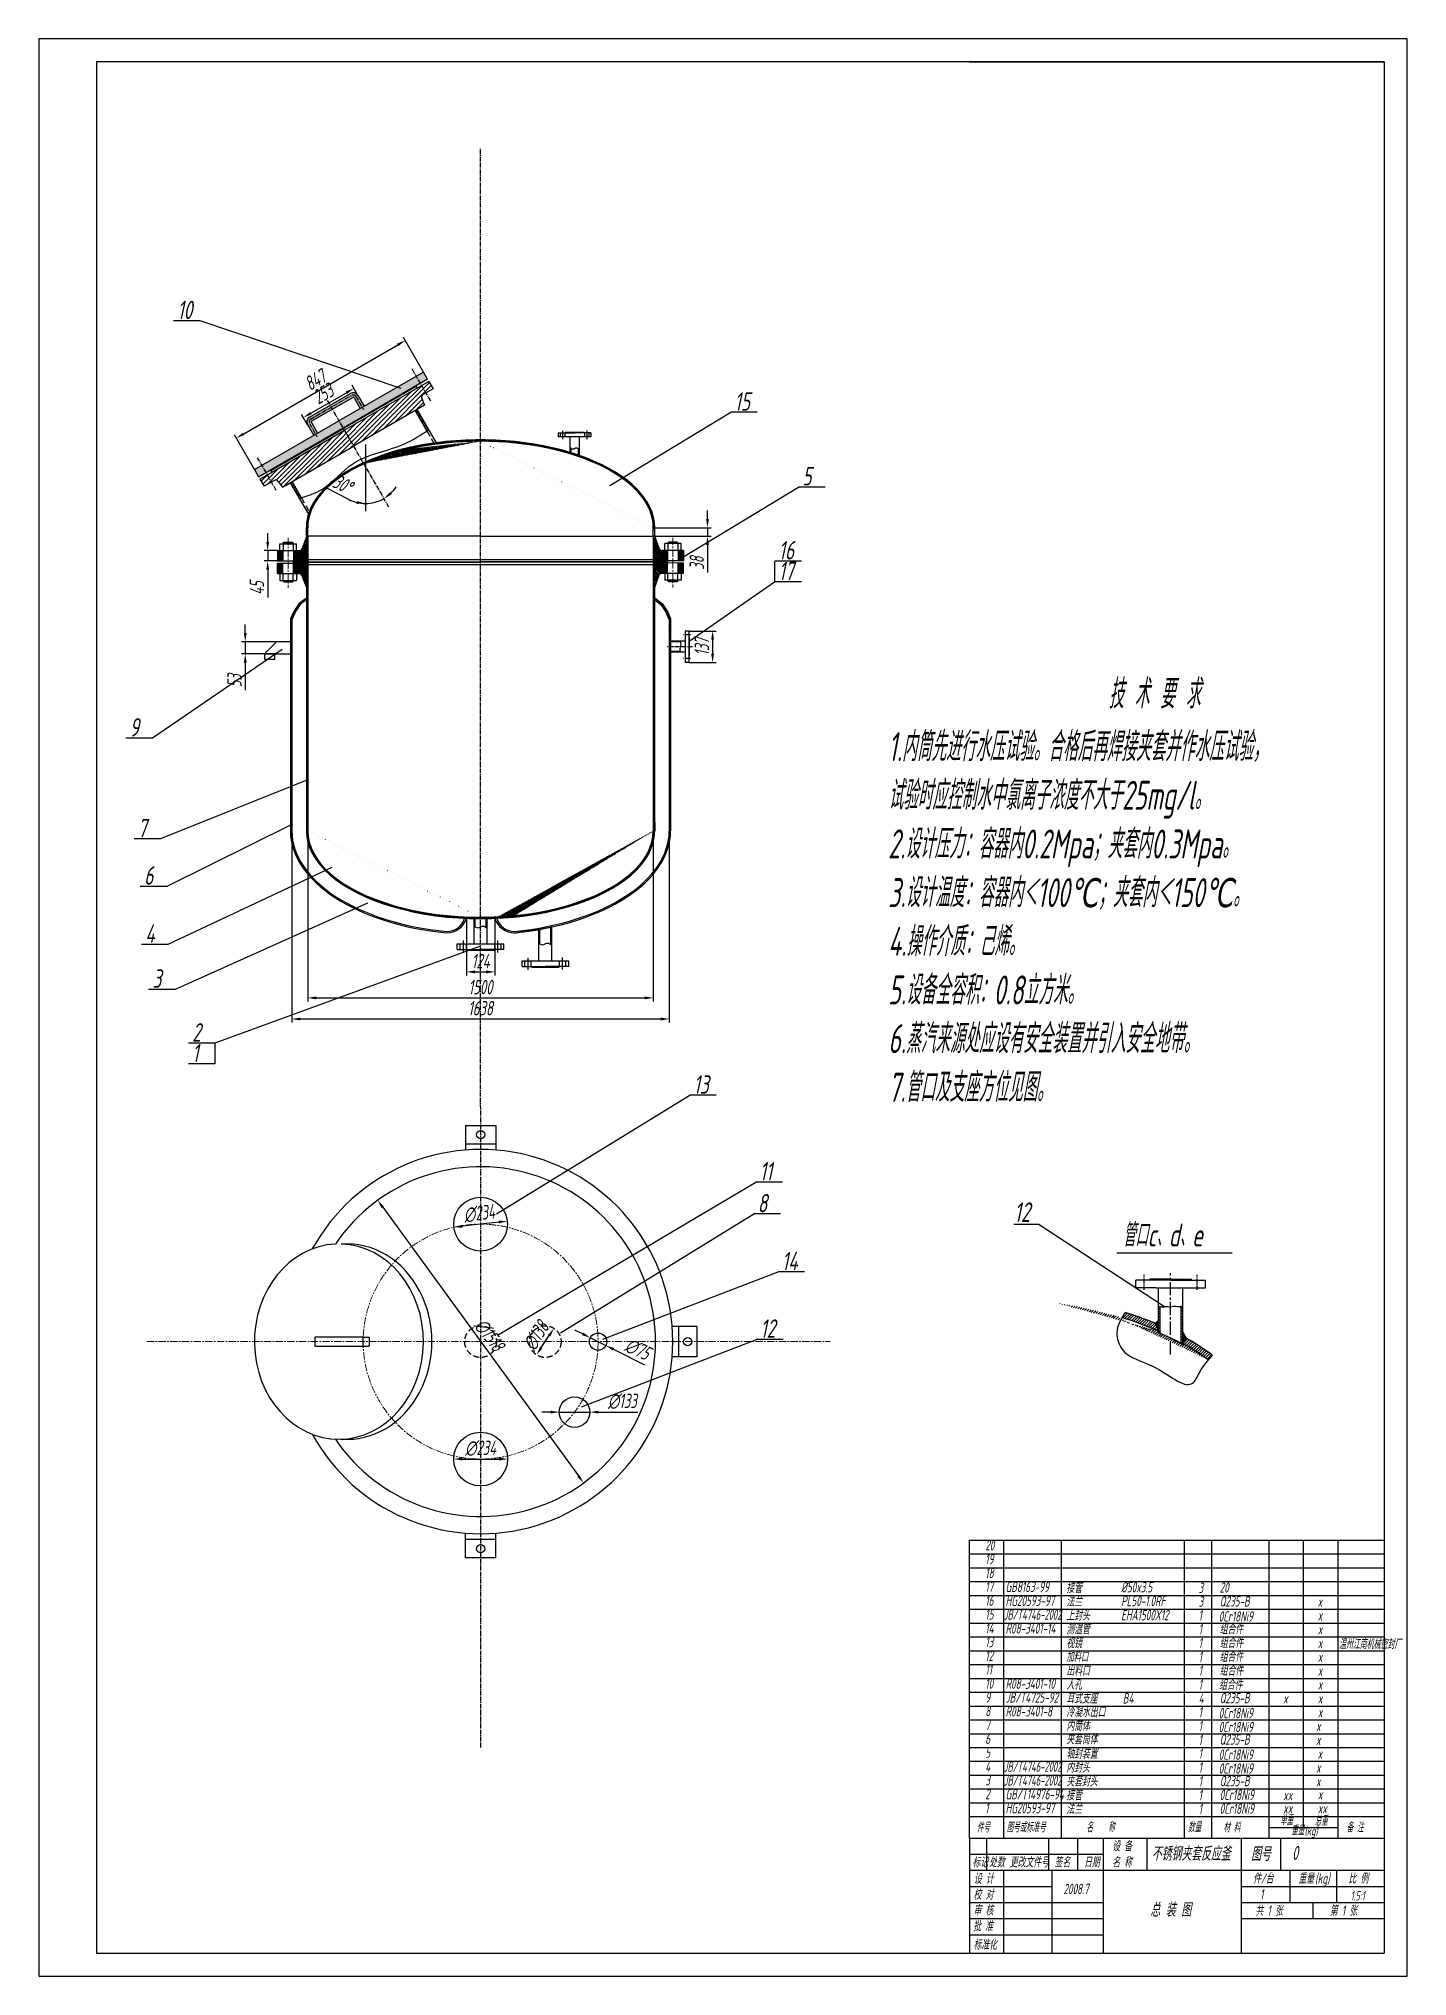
# Model space of a CAD drawing. Header units: millimetres. Extents: x -8551 to -2611, y 214 to 8624.
import ezdxf

# ---------------------------------------------------------------- set-up
doc = ezdxf.new("R2010")
doc.units = ezdxf.units.MM
for name, pattern in [('CENTER', [50.8, 31.75, -6.35, 6.35, -6.35]), ('CENTER2', [28.575, 19.05, -3.175, 3.175, -3.175]), ('DASHEDX2', [38.1, 25.4, -12.7])]:
    doc.linetypes.add(name, pattern=pattern)
for name, color, linetype in [('中心线', 1, 'CENTER2'), ('剖面线', 2, 'Continuous'), ('尺寸标注线', 3, 'Continuous'), ('标注线', 3, 'Continuous'), ('粗实线', 7, 'Continuous'), ('细实线', 2, 'Continuous'), ('虚线', 5, 'DASHEDX2')]:
    doc.layers.add(name, color=color, linetype=linetype)
doc.layers.add('中心线层', color=1, linetype='CENTER', lineweight=13)
doc.styles.get("Standard").update_dxf_attribs({"font": 'gbeitc.shx', "width": 0.75, "bigfont": 'gbcbig.shx'})
doc.dimstyles.new('ISO-25', dxfattribs={"dimscale": 25, "dimtxt": 2.5, "dimasz": 1.5, "dimexe": 0.625, "dimexo": 0, "dimtad": 1, "dimdec": 0, "dimtxsty": 'Standard', "dimcen": 1.5, "dimadec": 0, "dimazin": 0, "dimtfac": 1, "dimtdec": 0, "dimtmove": 0, "dimatfit": 0, "dimfxl": 1, "dimarcsym": 0})
pattern_1 = [(135, (11479.752, 673.055), (-3.367596, -3.367596), [])]
pattern_2 = [(45, (11479.752, 673.055), (-3.367596, 3.367596), [])]
pattern_3 = [(0, (-39633.712, -1351.3825), (0, 1.28320038), [0.93323664, -0.34996374]), (90, (-39633.712, -1351.3825), (-1.28320038, 8e-17), [0.93323664, -0.34996374])]

msp = doc.modelspace()

# ---------------------------------------------------------------- texts
at = {"layer": '细实线'}
for s, height, width, p in [('10', 80, 0.8, (-7948.9, 7406.6)), ('15', 80, 0.8, (-5530.6, 7009.3)), ('5', 80, 0.8, (-5236, 6684.7)), ('16', 80, 0.8, (-5339.1, 6363.3)), ('17', 80, 0.8, (-5339.1, 6273.5)), ('技 术 要 求', 125.87, 0.7, (-3906.3, 5717.2)), ('9', 80, 0.8, (-8155.9, 5595)), ('1.内筒先进行水压试验。合格后再焊接夹套并作水压试验， ', 125.867, 0.7, (-4863.6, 5488.2)), ('试验时应控制水中氯离子浓度不大于25mg/l。', 125.867, 0.7, (-4863.6, 5276.9)), ('7', 80, 0.8, (-8120.4, 5157.4)), ('2.设计压力：容器内0.2Mpa；夹套内0.3Mpa。', 125.867, 0.7, (-4863.6, 5065.6)), ('6', 80, 0.8, (-8093.1, 4951.7)), ('3.设计温度：容器内＜100℃；夹套内＜150℃。', 125.867, 0.7, (-4863.6, 4854.4)), ('4', 80, 0.8, (-8088.2, 4699.5)), ('4.操作介质：己烯。', 125.87, 0.7, (-4863.6, 4643.1)), ('3', 80, 0.8, (-8056.9, 4504.5)), ('5.设备全容积：0.8立方米。', 125.867, 0.7, (-4863.6, 4431.9)), ('2', 80, 0.8, (-7884.5, 4271)), ('6.蒸汽来源处应设有安全装置并引入安全地带。', 125.867, 0.7, (-4863.6, 4220.6)), ('1', 80, 0.8, (-7884.5, 4181.2)), ('13', 80, 0.8, (-5708.4, 4044.8)), ('7.管口及支座方位见图。', 125.867, 0.7, (-4863.6, 4009.4)), ('11', 80, 0.8, (-5421.4, 3668.1)), ('8', 80, 0.8, (-5429.8, 3529.6)), ('12', 85, 0.8, (-4316.7, 3487.9)), ('管口c、d、e', 100, 0.75, (-3845.5, 3381.4)), ('14', 80, 0.8, (-5324.9, 3278.4)), ('12', 80, 0.8, (-5418.4, 2985.2)), ('20', 45, 0.75, (-4442.1, 2062)), ('19', 45, 0.75, (-4442.1, 2002)), ('18', 45, 0.75, (-4442.1, 1942)), ('17', 45, 0.75, (-4442.1, 1882)), ('16', 45, 0.75, (-4442.1, 1822)), ('HG20593-97', 45, 0.75, (-4354, 1821.2)), ('GB8163-99', 45, 0.75, (-4354, 1881.2)), ('接管', 45, 0.75, (-4090.3, 1877.7)), ('法兰', 45, 0.75, (-4090.3, 1817.7)), ('%%c50x3.5', 45, 0.75, (-3852.4, 1880.1)), ('PL50-1.0RF', 45, 0.75, (-3852.4, 1820.1)), ('3', 45, 0.75, (-3516.3, 1877.6)), ('3', 45, 0.75, (-3516.3, 1817.6)), ('20', 45, 0.75, (-3424.8, 1878.7)), ('Q235-B', 45, 0.75, (-3424.8, 1818.7)), ('15', 45, 0.75, (-4442.1, 1762)), ('JB/T4746-2002', 45, 0.7, (-4361.7, 1761.2)), ('上封头', 45, 0.75, (-4090.3, 1757.7)), ('EHA1500X12', 45, 0.75, (-3852.4, 1758.8)), ('1', 45, 0.75, (-3516.3, 1757.6)), ('0Cr18Ni9', 45, 0.75, (-3429.1, 1753.2)), ('x', 45, 0.75, (-2999.5, 1817.6)), ('x', 45, 0.75, (-2998.9, 1757.6)), ('14', 45, 0.75, (-4442.1, 1702)), ('13', 45, 0.75, (-4442.1, 1642)), ('R08-3401-14', 45, 0.75, (-4354, 1701.2)), ('测温管', 45, 0.75, (-4090.3, 1697.7)), ('视镜', 45, 0.75, (-4090.3, 1637.7)), ('1', 45, 0.75, (-3516.3, 1697.6)), ('1', 45, 0.75, (-3516.3, 1637.6)), ('组合件', 45, 0.75, (-3424.8, 1698.7)), ('组合件', 45, 0.75, (-3424.8, 1638.7)), ('x', 45, 0.75, (-2998.9, 1697.6)), ('12', 45, 0.75, (-4442.1, 1582)), ('加料口', 45, 0.7, (-4090.3, 1577.7)), ('1', 45, 0.75, (-3516.3, 1577.6)), ('组合件', 45, 0.75, (-3424.8, 1578.7)), ('x', 45, 0.75, (-2998.9, 1637.6)), ('x', 45, 0.75, (-2998.9, 1577.6)), ('温州江南机械密封厂', 37.53, 0.8, (-2907.2, 1634.6)), ('11', 45, 0.75, (-4442.1, 1522)), ('出料口', 45, 0.75, (-4090.3, 1517.7)), ('1', 45, 0.75, (-3516.3, 1517.6)), ('组合件', 45, 0.75, (-3424.8, 1518.7)), ('x', 45, 0.75, (-2998.9, 1517.6)), ('9', 45, 0.75, (-4442.1, 1402)), ('10', 45, 0.75, (-4442.1, 1462)), ('JB/T4725-92', 45, 0.75, (-4354, 1401.2)), ('R08-3401-10', 45, 0.75, (-4354, 1461.2)), ('人孔', 45, 0.75, (-4090.3, 1457.7)), ('耳式支座      B4', 45, 0.75, (-4090.3, 1397.7)), ('4', 45, 0.75, (-3516.3, 1397.6)), ('1', 45, 0.75, (-3516.3, 1457.6)), ('组合件', 45, 0.75, (-3427.4, 1456.8)), ('Q235-B', 45, 0.75, (-3424.8, 1398.7)), ('x', 45, 0.75, (-2998.9, 1457.6)), ('8', 45, 0.75, (-4442.1, 1342)), ('R08-3401-8', 45, 0.75, (-4354, 1341.2)), ('冷凝水出口', 45, 0.75, (-4090.3, 1337.7)), ('1', 45, 0.75, (-3516.3, 1337.6)), ('0Cr18Ni9', 45, 0.75, (-3429.1, 1333.2)), ('x', 45, 0.75, (-3148.9, 1397.6)), ('x', 45, 0.75, (-2998.9, 1397.6)), ('x', 45, 0.75, (-2998.9, 1337.6)), ('6', 45, 0.75, (-4442.1, 1222)), ('7', 45, 0.75, (-4442.1, 1282)), ('夹套筒体', 45, 0.75, (-4090.3, 1220.5)), ('内筒体', 45, 0.75, (-4090.3, 1277.7)), ('1', 45, 0.75, (-3516.3, 1277.6)), ('1', 45, 0.75, (-3516.3, 1217.6)), ('0Cr18Ni9', 45, 0.75, (-3429.1, 1273.2)), ('Q235-B', 45, 0.75, (-3424.8, 1218.7)), ('x', 45, 0.75, (-3006.2, 1277.6)), ('5', 45, 0.75, (-4442.1, 1162)), ('轴封装置', 45, 0.75, (-4090.3, 1157.7)), ('1', 45, 0.75, (-3516.3, 1157.6)), ('0Cr18Ni9', 45, 0.75, (-3429.1, 1153.2)), ('x', 45, 0.75, (-3006.2, 1217.6)), ('x', 45, 0.75, (-2999.5, 1157.6)), ('4', 45, 0.75, (-4442.1, 1102)), ('JB/T4746-2002', 45, 0.7, (-4361.9, 1101.2)), ('内封头', 45, 0.75, (-4090.3, 1097.7)), ('1', 45, 0.75, (-3516.3, 1097.6)), ('0Cr18Ni9', 45, 0.75, (-3429.1, 1093.2)), ('x', 45, 0.75, (-3006.2, 1097.6)), ('2', 45, 0.75, (-4442.1, 982)), ('3', 45, 0.75, (-4442.1, 1042)), ('JB/T4746-2002', 45, 0.7, (-4361.9, 1041.2)), ('GB/T14976-94', 45, 0.75, (-4354, 981.2)), ('夹套封头', 45, 0.75, (-4090.3, 1037.7)), ('接管', 45, 0.75, (-4090.3, 977.7)), ('1', 45, 0.75, (-3516.3, 1037.6)), ('1', 45, 0.75, (-3516.3, 977.6)), ('Q235-B', 45, 0.75, (-3424.8, 1038.7)), ('0Cr18Ni9', 45, 0.75, (-3424.8, 978.7)), ('x', 45, 0.75, (-3006.2, 1037.6)), ('x', 45, 0.75, (-2998.7, 980.8)), ('1', 45, 0.75, (-4442.1, 922)), ('HG20593-97', 45, 0.75, (-4354, 921.2)), ('法兰', 45, 0.75, (-4090.3, 917.7)), ('1', 45, 0.75, (-3516.3, 917.6)), ('0Cr18Ni9', 45, 0.75, (-3424.8, 918.7)), ('xx', 45, 0.75, (-3148.9, 977.6)), ('xx', 45, 0.75, (-3148.7, 920.8)), ('xx', 45, 0.75, (-2998.7, 920.8)), ('件号', 37.53, 0.75, (-4478.4, 838.5)), ('图号或标准号', 37.53, 0.75, (-4349.2, 839.2)), ('名    称', 37.53, 0.75, (-4003.2, 839.7)), ('数量', 37.53, 0.75, (-3562, 839.5)), ('材 料', 37.53, 0.75, (-3408.4, 839.2)), ('单重', 37.53, 0.75, (-3162.6, 871.4)), ('重量', 37.53, 0.75, (-3114.3, 825.7)), ('(kg)', 37.53, 0.75, (-3056.4, 825.7)), ('总重', 37.53, 0.75, (-3012.3, 868)), ('备 注', 37.53, 0.75, (-2873.6, 838.9)), ('设 备', 45, 0.75, (-3891.4, 756)), ('不锈钢夹套反应釜', 60, 0.75, (-3719.8, 715.6)), ('图号', 60, 0.75, (-3288.7, 714.2)), ('0', 60, 0.75, (-3110, 719.4)), ('标记', 45, 0.75, (-4497.7, 686.3)), ('处数', 45, 0.75, (-4425.8, 686.3)), ('更改文件号', 45, 0.75, (-4335.8, 686.3)), ('签名', 45, 0.75, (-4141.8, 686.3)), ('日期', 45, 0.75, (-4013.8, 686.3)), ('名 称', 45, 0.75, (-3891.4, 686)), ('校 对', 45, 0.75, (-4493.4, 546)), ('设 计', 45, 0.75, (-4491.6, 614.9)), ('2008.7', 45, 0.75, (-4102.8, 570.2)), ('件/台', 45, 0.75, (-3279.6, 616)), ('1', 45, 0.75, (-3249.3, 547.3)), ('重量', 45, 0.75, (-3083.4, 616)), ('(kg)', 45, 0.75, (-3010.4, 616)), ('比 例', 45, 0.75, (-2865.7, 616)), ('审 核', 45, 0.75, (-4493.4, 477.7)), ('总 装 图', 60, 0.75, (-3726.4, 472.1)), ('共 1 张', 45, 0.75, (-3269.7, 476)), ('第 1 张', 45, 0.75, (-2947, 476)), ('批 准', 45, 0.75, (-4495.2, 408.7)), ('标准化', 45, 0.75, (-4493.4, 328.5))]:
    msp.add_text(s, height=height, dxfattribs=dict(at, width=width)).set_placement(p)
at = {"layer": '细实线', "insert": (-2856.1, 583.5), "char_height": 40.63, "attachment_point": 1}
msp.add_mtext_dynamic_manual_height_columns('1.5:1', width=163.746, gutter_width=203.2, heights=[0], dxfattribs=at)

# ---------------------------------------------------------------- blocks, each defined once
blk = doc.blocks.new('*D33')
at = {"layer": 'Defpoints', "color": 0, "transparency": 16777216}
for p in [(-7298.7, 7053.8), (-7132.4, 6863), (-7132.4, 6573.7), (-7077.9, 6616.1), (-7030.6, 6589.4)]:
    blk.add_point(p, dxfattribs=at)
at = {"layer": '标注线', "color": 0, "lineweight": -2, "transparency": 16777216}
blk.add_line((-7205.3, 6624.1), (-7300, 6672.8), dxfattribs=at)
for start, end in [(313.513, 327.026), (242.78137, 270), (242.974, 256.487), (270, 300)]:
    blk.add_arc((-7132.4, 6765.8), 159.4, start, end, dxfattribs=at)
at = {"layer": '标注线', "color": 0, "transparency": 16777216}
for points in [[(-7019, 6645.2), (-7026.4, 6655.2), (-7052.7, 6627.8)], [(-7168.9, 6617.1), (-7170.4, 6604.7), (-7132.4, 6606.4)]]:
    blk.add_solid(points, dxfattribs=at)
at = {"layer": '标注线', "color": 0, "transparency": 16777216, "insert": (-7231.2, 6690.1), "char_height": 62.5, "attachment_point": 5, "rotation": 332.78137}
blk.add_mtext('30°', dxfattribs=at)
blk = doc.blocks.new('*D34')
at = {"layer": 'Defpoints', "color": 0, "transparency": 16777216}
for p in [(-7079.5, 3582.1), (-6185.8, 2355)]:
    blk.add_point(p, dxfattribs=at)
at = {"layer": '标注线', "color": 0, "lineweight": -2, "transparency": 16777216}
blk.add_line((-7057.4, 3551.7), (-6207.9, 2385.3), dxfattribs=at)
at = {"layer": '标注线', "color": 0, "transparency": 16777216}
for points in [[(-7052.3, 3555.4), (-7062.4, 3548.1), (-7079.5, 3582.1)], [(-6202.8, 2389), (-6212.9, 2381.6), (-6185.8, 2355)]]:
    blk.add_solid(points, dxfattribs=at)
at = {"layer": '标注线', "color": 0, "transparency": 16777216, "insert": (-6594.7, 2996.1), "char_height": 62.5, "attachment_point": 5, "rotation": 306.06644}
blk.add_mtext('∅1518', dxfattribs=at)
blk = doc.blocks.new('*D35')
at = {"layer": 'Defpoints', "color": 0, "transparency": 16777216}
for p in [(-7383, 5222.9), (-5883, 5222.9), (-5883, 4460.5)]:
    blk.add_point(p, dxfattribs=at)
at = {"layer": '标注线', "color": 0, "lineweight": -2, "transparency": 16777216}
for p, q in [((-7383, 5222.9), (-7383, 4444.9)), ((-5883, 5222.9), (-5883, 4444.9)), ((-7345.5, 4460.5), (-5920.5, 4460.5))]:
    blk.add_line(p, q, dxfattribs=at)
at = {"layer": '标注线', "color": 0, "transparency": 16777216}
for points in [[(-7345.5, 4466.8), (-7345.5, 4454.3), (-7383, 4460.5)], [(-5920.5, 4466.8), (-5920.5, 4454.3), (-5883, 4460.5)]]:
    blk.add_solid(points, dxfattribs=at)
at = {"layer": '标注线', "color": 0, "transparency": 16777216, "insert": (-6633, 4507.4), "char_height": 62.5, "attachment_point": 5}
blk.add_mtext('1500', dxfattribs=at)
blk = doc.blocks.new('*D36')
at = {"layer": 'Defpoints', "color": 0, "transparency": 16777216}
for p in [(-7452.1, 5185.4), (-5813.9, 5185.9), (-5813.9, 4368.9)]:
    blk.add_point(p, dxfattribs=at)
at = {"layer": '标注线', "color": 0, "lineweight": -2, "transparency": 16777216}
for p, q in [((-7452.1, 5185.4), (-7452.1, 4353.3)), ((-5813.9, 5185.9), (-5813.9, 4353.3)), ((-7414.6, 4368.9), (-5851.4, 4368.9))]:
    blk.add_line(p, q, dxfattribs=at)
at = {"layer": '标注线', "color": 0, "transparency": 16777216}
for points in [[(-7414.6, 4375.1), (-7414.6, 4362.6), (-7452.1, 4368.9)], [(-5851.4, 4375.1), (-5851.4, 4362.6), (-5813.9, 4368.9)]]:
    blk.add_solid(points, dxfattribs=at)
at = {"layer": '标注线', "color": 0, "transparency": 16777216, "insert": (-6633, 4415.8), "char_height": 62.5, "attachment_point": 5}
blk.add_mtext('1638', dxfattribs=at)
blk = doc.blocks.new('*D37')
at = {"layer": 'Defpoints', "color": 0, "transparency": 16777216}
for p in [(-5883, 6501.5), (-5883, 6464), (-5647.8, 6464)]:
    blk.add_point(p, dxfattribs=at)
at = {"layer": '标注线', "color": 0, "lineweight": -2, "transparency": 16777216}
for p, q in [((-5647.8, 6539), (-5647.8, 6576.5)), ((-5883, 6501.5), (-5632.2, 6501.5)), ((-5647.8, 6501.5), (-5647.8, 6464)), ((-5883, 6464), (-5632.2, 6464)), ((-5647.8, 6426.5), (-5647.8, 6306.9))]:
    blk.add_line(p, q, dxfattribs=at)
at = {"layer": '标注线', "color": 0, "transparency": 16777216}
for points in [[(-5654, 6539), (-5641.5, 6539), (-5647.8, 6501.5)], [(-5654, 6426.5), (-5641.5, 6426.5), (-5647.8, 6464)]]:
    blk.add_solid(points, dxfattribs=at)
at = {"layer": '标注线', "color": 0, "transparency": 16777216, "insert": (-5694.7, 6347.9), "char_height": 62.5, "attachment_point": 5, "rotation": 90}
blk.add_mtext('38', dxfattribs=at)
blk = doc.blocks.new('*D38')
at = {"layer": 'Defpoints', "color": 0, "transparency": 16777216}
for p in [(-5729.2, 6053), (-5729.2, 5916.5), (-5625.6, 5916.5)]:
    blk.add_point(p, dxfattribs=at)
at = {"layer": '标注线', "color": 0, "lineweight": -2, "transparency": 16777216}
for p, q in [((-5729.2, 6053), (-5610, 6053)), ((-5625.6, 6015.5), (-5625.6, 5954)), ((-5729.2, 5916.5), (-5610, 5916.5))]:
    blk.add_line(p, q, dxfattribs=at)
at = {"layer": '标注线', "color": 0, "transparency": 16777216}
for points in [[(-5631.9, 6015.5), (-5619.4, 6015.5), (-5625.6, 6053)], [(-5631.9, 5954), (-5619.4, 5954), (-5625.6, 5916.5)]]:
    blk.add_solid(points, dxfattribs=at)
at = {"layer": '标注线', "color": 0, "transparency": 16777216, "insert": (-5672.5, 5984.7), "char_height": 62.5, "attachment_point": 5, "rotation": 90}
blk.add_mtext('137', dxfattribs=at)
blk = doc.blocks.new('*D39')
at = {"layer": 'Defpoints', "color": 0, "transparency": 16777216}
for p in [(-7514.4, 6402.2), (-7556.9, 6356.9), (-7514.4, 6356.9)]:
    blk.add_point(p, dxfattribs=at)
at = {"layer": '标注线', "color": 0, "lineweight": -2, "transparency": 16777216}
for p, q in [((-7556.9, 6439.7), (-7556.9, 6477.2)), ((-7514.4, 6402.2), (-7572.5, 6402.2)), ((-7556.9, 6402.2), (-7556.9, 6356.9)), ((-7514.4, 6356.9), (-7572.5, 6356.9)), ((-7556.9, 6319.4), (-7556.9, 6197.9))]:
    blk.add_line(p, q, dxfattribs=at)
at = {"layer": '标注线', "color": 0, "transparency": 16777216}
for points in [[(-7563.1, 6439.7), (-7550.6, 6439.7), (-7556.9, 6402.2)], [(-7563.1, 6319.4), (-7550.6, 6319.4), (-7556.9, 6356.9)]]:
    blk.add_solid(points, dxfattribs=at)
at = {"layer": '标注线', "color": 0, "transparency": 16777216, "insert": (-7603.8, 6239.9), "char_height": 62.5, "attachment_point": 5, "rotation": 90}
blk.add_mtext('45', dxfattribs=at)
blk = doc.blocks.new('*D40')
at = {"layer": 'Defpoints', "color": 0, "transparency": 16777216}
for p in [(-6959.8, 7314), (-6880.7, 7177.1), (-7614.5, 6753.5)]:
    blk.add_point(p, dxfattribs=at)
at = {"layer": '标注线', "color": 0, "lineweight": -2, "transparency": 16777216}
for p, q in [((-6880.7, 7177.1), (-6967.6, 7327.5)), ((-7661, 6909.1), (-6992.2, 7295.3)), ((-7614.5, 6753.5), (-7701.3, 6903.9))]:
    blk.add_line(p, q, dxfattribs=at)
at = {"layer": '标注线', "color": 0, "transparency": 16777216}
for points in [[(-6995.4, 7300.7), (-6989.1, 7289.9), (-6959.8, 7314)], [(-7664.2, 6914.5), (-7657.9, 6903.7), (-7693.5, 6890.4)]]:
    blk.add_solid(points, dxfattribs=at)
at = {"layer": '标注线', "color": 0, "transparency": 16777216, "insert": (-7350.1, 7142.8), "char_height": 62.5, "attachment_point": 5, "rotation": 30}
blk.add_mtext('847', dxfattribs=at)
blk = doc.blocks.new('*D41')
at = {"layer": 'Defpoints', "color": 0, "transparency": 16777216}
for p in [(-7182.9, 7106.1), (-7165.1, 7075.2), (-7384, 6948.8)]:
    blk.add_point(p, dxfattribs=at)
at = {"layer": '标注线', "color": 0, "lineweight": -2, "transparency": 16777216}
for p, q in [((-7369.4, 6998.4), (-7215.4, 7087.3)), ((-7165.1, 7075.2), (-7190.7, 7119.6)), ((-7384, 6948.8), (-7409.7, 6993.2))]:
    blk.add_line(p, q, dxfattribs=at)
at = {"layer": '标注线', "color": 0, "transparency": 16777216}
for points in [[(-7218.5, 7092.7), (-7212.3, 7081.9), (-7182.9, 7106.1)], [(-7372.5, 7003.8), (-7366.2, 6993), (-7401.8, 6979.7)]]:
    blk.add_solid(points, dxfattribs=at)
at = {"layer": '标注线', "color": 0, "transparency": 16777216, "insert": (-7315.8, 7083.5), "char_height": 62.5, "attachment_point": 5, "rotation": 30}
blk.add_mtext('253', dxfattribs=at)
blk = doc.blocks.new('*D42')
at = {"layer": 'Defpoints', "color": 0, "transparency": 16777216}
for p in [(-7518, 6006.7), (-7654.3, 5953.7), (-7518, 5953.7)]:
    blk.add_point(p, dxfattribs=at)
at = {"layer": '标注线', "color": 0, "lineweight": -2, "transparency": 16777216}
for p, q in [((-7654.3, 6044.2), (-7654.3, 6081.7)), ((-7518, 6006.7), (-7669.9, 6006.7)), ((-7654.3, 6006.7), (-7654.3, 5953.7)), ((-7518, 5953.7), (-7669.9, 5953.7)), ((-7654.3, 5916.2), (-7654.3, 5795.7))]:
    blk.add_line(p, q, dxfattribs=at)
at = {"layer": '标注线', "color": 0, "transparency": 16777216}
for points in [[(-7660.5, 6044.2), (-7648, 6044.2), (-7654.3, 6006.7)], [(-7660.5, 5916.2), (-7648, 5916.2), (-7654.3, 5953.7)]]:
    blk.add_solid(points, dxfattribs=at)
at = {"layer": '标注线', "color": 0, "transparency": 16777216, "insert": (-7701.2, 5837.2), "char_height": 62.5, "attachment_point": 5, "rotation": 90}
blk.add_mtext('53', dxfattribs=at)
blk = doc.blocks.new('*D43')
at = {"layer": 'Defpoints', "color": 0, "transparency": 16777216}
for p in [(-6694.2, 4805.6), (-6570.6, 4805.7), (-6570.6, 4573.4)]:
    blk.add_point(p, dxfattribs=at)
at = {"layer": '标注线', "color": 0, "lineweight": -2, "transparency": 16777216}
for p, q in [((-6694.2, 4805.6), (-6694.2, 4557.8)), ((-6570.6, 4805.7), (-6570.6, 4557.8)), ((-6656.7, 4573.4), (-6608.1, 4573.4))]:
    blk.add_line(p, q, dxfattribs=at)
at = {"layer": '标注线', "color": 0, "transparency": 16777216}
for points in [[(-6656.7, 4579.6), (-6656.7, 4567.1), (-6694.2, 4573.4)], [(-6608.1, 4579.6), (-6608.1, 4567.1), (-6570.6, 4573.4)]]:
    blk.add_solid(points, dxfattribs=at)
at = {"layer": '标注线', "color": 0, "transparency": 16777216, "insert": (-6632.4, 4620.3), "char_height": 62.5, "attachment_point": 5}
blk.add_mtext('124', dxfattribs=at)
blk = doc.blocks.new('*D44')
at = {"layer": 'Defpoints', "color": 0}
for p in [(-6748.8, 3464.9), (-6516.6, 3491.8)]:
    blk.add_point(p, dxfattribs=at)
at = {"layer": '细实线', "color": 0, "lineweight": -2}
blk.add_line((-6553.9, 3487.5), (-6711.6, 3469.2), dxfattribs=at)
at = {"layer": '细实线', "color": 0}
for points in [[(-6712.3, 3475.4), (-6710.9, 3463), (-6748.8, 3464.9)], [(-6554.6, 3493.7), (-6553.2, 3481.2), (-6516.6, 3491.8)]]:
    blk.add_solid(points, dxfattribs=at)
at = {"layer": '细实线', "color": 0, "insert": (-6638.1, 3524.9), "char_height": 62.5, "attachment_point": 5, "rotation": 6.5946}
blk.add_mtext('∅234', dxfattribs=at)
blk = doc.blocks.new('*D45')
at = {"layer": 'Defpoints', "color": 0}
for p in [(-6314.1, 3025.9), (-6390, 2911.2)]:
    blk.add_point(p, dxfattribs=at)
at = {"layer": '细实线', "color": 0, "lineweight": -2}
blk.add_line((-6369.3, 2942.4), (-6334.8, 2994.6), dxfattribs=at)
at = {"layer": '细实线', "color": 0}
for points in [[(-6374.5, 2945.9), (-6364.1, 2939), (-6390, 2911.2)], [(-6340, 2998.1), (-6329.6, 2991.2), (-6314.1, 3025.9)]]:
    blk.add_solid(points, dxfattribs=at)
at = {"layer": '细实线', "color": 0, "insert": (-6391.2, 2994.4), "char_height": 62.5, "attachment_point": 5, "rotation": 56.52641}
blk.add_mtext('∅138', dxfattribs=at)
blk = doc.blocks.new('*D46')
at = {"layer": 'Defpoints', "color": 0}
for p in [(-6749.4, 2458.7), (-6515.6, 2458.7)]:
    blk.add_point(p, dxfattribs=at)
at = {"layer": '细实线', "color": 0, "lineweight": -2}
blk.add_line((-6711.9, 2458.7), (-6553.1, 2458.7), dxfattribs=at)
at = {"layer": '细实线', "color": 0}
for points in [[(-6711.9, 2465), (-6711.9, 2452.5), (-6749.4, 2458.7)], [(-6553.1, 2465), (-6553.1, 2452.5), (-6515.6, 2458.7)]]:
    blk.add_solid(points, dxfattribs=at)
at = {"layer": '细实线', "color": 0, "insert": (-6632.5, 2505.6), "char_height": 62.5, "attachment_point": 5}
blk.add_mtext('∅234', dxfattribs=at)
blk = doc.blocks.new('*D47')
at = {"layer": 'Defpoints', "color": 0}
for p in [(-6291.3, 2662.5), (-6158.5, 2662.5)]:
    blk.add_point(p, dxfattribs=at)
at = {"layer": '细实线', "color": 0, "lineweight": -2}
for p, q in [((-6328.8, 2662.5), (-6366.3, 2662.5)), ((-6291.3, 2662.5), (-6158.5, 2662.5)), ((-6121, 2662.5), (-5950.7, 2662.5))]:
    blk.add_line(p, q, dxfattribs=at)
at = {"layer": '细实线', "color": 0}
for points in [[(-6328.8, 2668.8), (-6328.8, 2656.3), (-6291.3, 2662.5)], [(-6121, 2668.8), (-6121, 2656.3), (-6158.5, 2662.5)]]:
    blk.add_solid(points, dxfattribs=at)
at = {"layer": '细实线', "color": 0, "insert": (-6017.1, 2709.4), "char_height": 62.5, "attachment_point": 5}
blk.add_mtext('∅133', dxfattribs=at)
blk = doc.blocks.new('*D48')
at = {"layer": 'Defpoints', "color": 0}
for p in [(-6156.3, 2985.2), (-6089.3, 2951.9)]:
    blk.add_point(p, dxfattribs=at)
at = {"layer": '细实线', "color": 0, "lineweight": -2}
for p, q in [((-6189.9, 3001.9), (-6223.4, 3018.6)), ((-6156.3, 2985.2), (-6089.3, 2951.9)), ((-6055.8, 2935.2), (-5920.8, 2868))]:
    blk.add_line(p, q, dxfattribs=at)
at = {"layer": '细实线', "color": 0}
for points in [[(-6187.1, 3007.5), (-6192.7, 2996.3), (-6156.3, 2985.2)], [(-6053, 2940.8), (-6058.5, 2929.6), (-6089.3, 2951.9)]]:
    blk.add_solid(points, dxfattribs=at)
at = {"layer": '细实线', "color": 0, "insert": (-5950.6, 2935.2), "char_height": 62.5, "attachment_point": 5, "rotation": 333.54244}
blk.add_mtext('∅75', dxfattribs=at)

# ---------------------------------------------------------------- dimensions: what is measured, and where the dimension line sits
at = {"layer": '标注线'}
for p1, p2, distance, picture, middle in [((-7614.5, 6753.5), (-6880.7, 7177.1), 158, '*D40', (-7350.1, 7142.8)), ((-7384, 6948.8), (-7165.1, 7075.2), 35.6, '*D41', (-7315.8, 7083.5))]:
    dim = msp.add_aligned_dim(p1=p1, p2=p2, distance=distance, dimstyle='ISO-25', dxfattribs=at)
    dim.commit()
    dim.dimension.update_dxf_attribs({"geometry": picture, "text_midpoint": middle})
dim = msp.add_angular_dim_2l(base=(-7077.9, 6616.1), line1=((-7298.7, 7053.8), (-7030.6, 6589.4)), line2=((-7132.4, 6863), (-7132.4, 6573.7)), dimstyle='ISO-25', dxfattribs=at)
dim.commit()
dim.dimension.update_dxf_attribs({"geometry": '*D33', "text_midpoint": (-7231.2, 6690.1)})
for base, p1, p2, picture, middle in [((-5647.7927492, 6463.9602972), (-5882.9796864, 6501.4602972), (-5882.9796864, 6463.9602972), '*D37', (-5694.6677492, 6347.9446722)), ((-7556.9, 6356.9), (-7514.4, 6402.2), (-7514.4, 6356.9), '*D39', (-7603.8, 6239.9)), ((-7654.3, 5953.7), (-7518, 6006.7), (-7518, 5953.7), '*D42', (-7701.2, 5837.2)), ((-5625.6183, 5916.484), (-5729.194, 6053.005), (-5729.194, 5916.484), '*D38', (-5672.4933, 5984.7445))]:
    dim = msp.add_linear_dim(base=base, p1=p1, p2=p2, angle=90, dimstyle='ISO-25', dxfattribs=at)
    dim.commit()
    dim.dimension.update_dxf_attribs({"geometry": picture, "text_midpoint": middle})
for base, p1, p2, picture, middle in [((-5883, 4460.5), (-7383, 5222.9), (-5883, 5222.9), '*D35', (-6633, 4507.4)), ((-5813.9, 4368.9), (-7452.1, 5185.4), (-5813.9, 5185.9), '*D36', (-6633, 4415.8)), ((-6570.6, 4573.4), (-6694.2, 4805.6), (-6570.6, 4805.7), '*D43', (-6632.4, 4620.3))]:
    dim = msp.add_linear_dim(base=base, p1=p1, p2=p2, dimstyle='ISO-25', dxfattribs=at)
    dim.commit()
    dim.dimension.update_dxf_attribs({"geometry": picture, "text_midpoint": middle})
dim = msp.add_diameter_dim_2p(p1=(-7079.5, 3582.1), p2=(-6185.8, 2355), dimstyle='ISO-25', dxfattribs=at)
dim.commit()
dim.dimension.update_dxf_attribs({"geometry": '*D34', "text_midpoint": (-6594.7, 2996.1)})
at = {"layer": '细实线'}
for p1, p2, picture, middle in [((-6516.6, 3491.8), (-6748.8, 3464.9), '*D44', (-6638.1, 3524.9)), ((-6390, 2911.2), (-6314.1, 3025.9), '*D45', (-6391.2, 2994.4)), ((-6156.3, 2985.2), (-6089.3, 2951.9), '*D48', (-5950.6, 2935.2)), ((-6291.3, 2662.5), (-6158.5, 2662.5), '*D47', (-6017.1, 2709.4)), ((-6749.4, 2458.7), (-6515.6, 2458.7), '*D46', (-6632.5, 2505.6))]:
    dim = msp.add_diameter_dim_2p(p1=p1, p2=p2, dimstyle='ISO-25', dxfattribs=at)
    dim.commit()
    dim.dimension.update_dxf_attribs({"geometry": picture, "text_midpoint": middle})

# ---------------------------------------------------------------- hatches: boundary and pattern name
at = {"layer": '剖面线'}
h = msp.add_hatch(dxfattribs=at)
h.set_pattern_fill('ANSI31', color=256, scale=1.5, angle=90)
h.set_pattern_definition(pattern_1)
h.paths.add_polyline_path([(-7491.3, 6402.2), (-7514.4, 6402.2), (-7514.4, 6356.9), (-7491.3, 6356.9)])
h.paths.add_polyline_path([(-7491.3, 6347.6), (-7514.4, 6347.6), (-7514.4, 6302.3), (-7491.3, 6302.3)])
edge = h.paths.add_edge_path()
edge.add_line((-7383, 6464), (-7383, 6501.5))
edge.add_ellipse((-6633, 6501.5), major_axis=(-750, 0), ratio=0.5, start_angle=312.48026, end_angle=360, ccw=False)
edge.add_line((-7139.5, 6778), (-7142.4, 6783))
edge.add_ellipse((-6633, 6501.5), major_axis=(-756, 0), ratio=0.503968, start_angle=312.35883, end_angle=349.51797)
edge.add_line((-7376.4, 6570.8), (-7380.2, 6559.5))
edge.add_ellipse((-6633, 6501.5), major_axis=(-756, 0), ratio=0.503968, start_angle=351.2433, end_angle=360)
edge.add_line((-7389, 6501.5), (-7389, 6464))
edge.add_line((-7389, 6464), (-7389, 6461.9))
edge.add_line((-7389, 6461.9), (-7408.6, 6408.8))
edge.add_arc((-7418.1, 6412.3), 10.1, 270, 339.70243, ccw=False)
edge.add_line((-7418.1, 6402.2), (-7445.1, 6402.2))
edge.add_line((-7445.1, 6402.2), (-7445.1, 6353.5))
edge.add_line((-7445.1, 6353.5), (-7383, 6353.5))
edge.add_line((-7383, 6353.5), (-7383, 6464))
edge = h.paths.add_edge_path()
edge.add_ellipse((-6633, 6501.5), major_axis=(-756, 0), ratio=0.503968, start_angle=311.3497, end_angle=312.35883)
edge.add_line((-7142.4, 6783), (-7139.5, 6778))
edge.add_ellipse((-6633, 6501.5), major_axis=(-750, 0), ratio=0.5, start_angle=311.75435, end_angle=312.48026, ccw=False)
edge.add_line((-7132.4, 6781.2), (-7132.4, 6787.5))
h = msp.add_hatch(dxfattribs=at)
h.set_pattern_fill('ANSI31', color=256, scale=1.5, angle=90)
h.set_pattern_definition(pattern_1)
edge = h.paths.add_edge_path()
edge.add_ellipse((-6633, 6501.5), major_axis=(-750, 0), ratio=0.5, start_angle=270.01741, end_angle=311.75435, ccw=False)
edge.add_line((-6633.2, 6876.5), (-6633.2, 6882.5))
edge.add_ellipse((-6633, 6501.5), major_axis=(-756, 0), ratio=0.503968, start_angle=270.01744, end_angle=284.76398)
edge.add_ellipse((-6633, 6501.5), major_axis=(-756, 0), ratio=0.503968, start_angle=284.76398, end_angle=284.76424)
edge.add_line((-6825.6, 6869.9), (-6825.6, 6869.9))
edge.add_line((-6825.6, 6869.9), (-6825.7, 6869.9))
edge.add_line((-6825.7, 6869.9), (-6835.2, 6868.6))
edge.add_line((-6835.2, 6868.6), (-6835.3, 6868.5))
edge.add_line((-6835.3, 6868.5), (-6835.3, 6868.6))
edge.add_ellipse((-6633, 6501.5), major_axis=(-756, 0), ratio=0.503968, start_angle=285.51958, end_angle=311.3497)
edge.add_line((-7132.4, 6787.5), (-7132.4, 6781.2))
h = msp.add_hatch(dxfattribs=at)
h.set_pattern_fill('ANSI31', color=256, scale=1.5, angle=90)
h.set_pattern_definition(pattern_1)
edge = h.paths.add_edge_path()
edge.add_ellipse((-6633, 6501.5), major_axis=(-756, 0), ratio=0.503968, start_angle=180, end_angle=270.01744)
edge.add_line((-6633.2, 6882.5), (-6633.2, 6876.5))
edge.add_ellipse((-6633, 6501.5), major_axis=(-750, 0), ratio=0.5, start_angle=180, end_angle=270.01741, ccw=False)
edge.add_line((-5883, 6501.5), (-5883, 6491))
edge.add_arc((-5864.8, 6474.5), 24.6, 119.75387, 137.78335, ccw=False)
edge.add_line((-5877, 6495.9), (-5877, 6501.5))
h = msp.add_hatch(dxfattribs=at)
h.set_pattern_fill('ANSI31', color=256, scale=1.5)
h.set_pattern_definition(pattern_2)
edge = h.paths.add_edge_path()
edge.add_spline(control_points=[(-6241, 6846), (-6242.3, 6847.1), (-6243.5, 6848.2), (-6244.7, 6849.4)], knot_values=[37.491927, 37.491927, 37.491927, 37.491927, 41.742647, 41.742647, 41.742647, 41.742647], degree=3, periodic=0)
edge.add_line((-6244.7, 6849.4), (-6244.7, 6828.4))
edge.add_ellipse((-6633, 6501.5), major_axis=(-756, 0), ratio=0.503968, start_angle=238.77127, end_angle=239.09643, ccw=False)
edge.add_line((-6241, 6827.3), (-6241, 6846))
edge = h.paths.add_edge_path()
edge.add_spline(control_points=[(-6204.8, 6842), (-6205.5, 6842.5), (-6206.3, 6843), (-6207, 6843.4)], knot_values=[0, 0, 0, 0, 2.284577, 2.284577, 2.284577, 2.284577], degree=3, periodic=0)
edge.add_spline(control_points=[(-6207, 6843.4), (-6207.5, 6843.7), (-6208, 6844), (-6208.5, 6844.3)], knot_values=[2.284577, 2.284577, 2.284577, 2.284577, 3.851907, 3.851907, 3.851907, 3.851907], degree=3, periodic=0)
edge.add_line((-6208.5, 6844.3), (-6208.5, 6816.7))
edge.add_ellipse((-6633, 6501.5), major_axis=(-756, 0), ratio=0.503968, start_angle=235.50235, end_angle=235.83962, ccw=False)
edge.add_line((-6204.8, 6815.5), (-6204.8, 6842))
h = msp.add_hatch(dxfattribs=at)
h.set_pattern_fill('ANSI31', color=256, scale=1.5, angle=90)
h.set_pattern_definition(pattern_1)
edge = h.paths.add_edge_path()
edge.add_line((-5821, 6351.6), (-5877.7, 6351.5))
edge.add_line((-5877.7, 6351.5), (-5883, 6351.5))
edge.add_line((-5883, 6351.5), (-5883, 5222.9))
edge.add_line((-5883, 5222.9), (-5883, 5185.3))
edge.add_ellipse((-6633, 5185.4), major_axis=(-750, 0), ratio=0.5, start_angle=461.31717, end_angle=539.99304, ccw=False)
edge.add_line((-6485.8, 4817.7), (-6485.8, 4811.7))
edge.add_ellipse((-6633, 5185.4), major_axis=(-756, 0), ratio=0.503968, start_angle=101.2299, end_angle=179.96521)
edge.add_ellipse((-6633, 5185.4), major_axis=(-756, 0), ratio=0.503968, start_angle=179.96521, end_angle=180)
edge.add_line((-5877, 5185.2), (-5877, 5185.7))
edge.add_arc((-5877.1, 5185.4), 0.326, -180, 71.64616, ccw=False)
edge.add_arc((-5877.1, 5185.4), 0.326, 71.63978, 180, ccw=False)
edge.add_line((-5877, 5185.7), (-5877, 5222.9))
edge.add_line((-5877, 5222.9), (-5877, 6243.2))
edge.add_line((-5877, 6243.2), (-5857.4, 6296.3))
edge.add_arc((-5847.9, 6292.8), 10.1, 90.04155, 159.74398, ccw=False)
edge.add_line((-5847.9, 6302.9), (-5820.9, 6302.9))
edge.add_line((-5820.9, 6302.9), (-5821, 6351.6))
h.paths.add_polyline_path([(-5821, 6402.8), (-5848, 6402.8, -0.313872), (-5857.5, 6409.4), (-5875.7, 6458.5), (-5883, 6456), (-5883, 6354.1), (-5821, 6354.1)])
h.paths.add_polyline_path([(-5751.7, 6402.9), (-5774.8, 6402.9), (-5774.8, 6357.5), (-5751.7, 6357.5)])
h.paths.add_polyline_path([(-5751.7, 6348.3), (-5774.8, 6348.3), (-5774.7, 6302.9), (-5751.6, 6302.9)])
edge = h.paths.add_edge_path()
edge.add_ellipse((-6633, 5185.4), major_axis=(-750, 0), ratio=0.5, start_angle=450.03981, end_angle=461.31717, ccw=False)
edge.add_line((-6632.5, 4810.4), (-6632.5, 4804.4))
edge.add_ellipse((-6633, 5185.4), major_axis=(-756, 0), ratio=0.503968, start_angle=90.03966, end_angle=91.80504)
edge.add_ellipse((-6633, 5185.4), major_axis=(-756, 0), ratio=0.503968, start_angle=91.80504, end_angle=92.20318)
edge.add_ellipse((-6633, 5185.4), major_axis=(-756, 0), ratio=0.503968, start_angle=92.20318, end_angle=94.73048)
edge.add_ellipse((-6633, 5185.4), major_axis=(-756, 0), ratio=0.503968, start_angle=94.73048, end_angle=95.37457)
edge.add_ellipse((-6633, 5185.4), major_axis=(-756, 0), ratio=0.503968, start_angle=95.37457, end_angle=101.2299)
edge.add_line((-6485.8, 4811.7), (-6485.8, 4817.7))
h = msp.add_hatch(dxfattribs=at)
h.set_pattern_fill('ANSI31', color=256, scale=1.5, angle=90)
h.set_pattern_definition(pattern_1)
h.paths.add_polyline_path([(-7383, 6351), (-7383, 6351), (-7445.1, 6351), (-7445.1, 6347.6), (-7445.1, 6302.3), (-7418.1, 6302.3, -0.313872), (-7408.6, 6295.7), (-7389, 6242.7), (-7389, 6208.7), (-7383, 6209.9)])
h.paths.add_polyline_path([(-7383, 6209.9), (-7389, 6208.7), (-7389, 5766.5), (-7383, 5767.9)])
h = msp.add_hatch(dxfattribs=at)
h.set_pattern_fill('ANSI31', color=256, scale=1.5, angle=90)
h.set_pattern_definition(pattern_1)
h.paths.add_polyline_path([(-7436.4, 6137.4), (-7415.5, 6168.7), (-7389, 6188.9), (-7389, 6196.2), (-7419.5, 6175.5), (-7445.4, 6135.4), (-7458, 6105.5), (-7458, 6006.7), (-7452.1, 6006.7), (-7452.1, 6102.2)])
h = msp.add_hatch(dxfattribs=at)
h.set_pattern_fill('ANSI31', color=256, scale=1.5, angle=90)
h.set_pattern_definition(pattern_1)
h.paths.add_polyline_path([(-5877, 6196.4), (-5877, 6188.9), (-5850.5, 6168.7), (-5829.5, 6137.4), (-5813.9, 6102.2), (-5813.9, 6008.3), (-5808, 6008.3), (-5808, 6105.5), (-5820.5, 6135.4), (-5841.9, 6168.3)])
h = msp.add_hatch(dxfattribs=at)
h.set_pattern_fill('ANSI31', color=256, scale=1.5, angle=90)
h.set_pattern_definition(pattern_1)
h.paths.add_polyline_path([(-7383, 5762.9, -0.352273), (-7389, 5763.2), (-7389, 5228.6, -0.201988), (-7383, 5229)])
edge = h.paths.add_edge_path()
edge.add_arc((-7385.5, 5221.7), 7.74, 243.65721, 289.33491, ccw=False)
edge.add_line((-7389, 5214.8), (-7389, 5185.4))
edge.add_ellipse((-6633, 5185.4), major_axis=(-756, 0), ratio=0.503968, start_angle=0, end_angle=90.03966)
edge.add_line((-6632.5, 4804.4), (-6632.5, 4810.4))
edge.add_ellipse((-6633, 5185.4), major_axis=(-750, 0), ratio=0.5, start_angle=360, end_angle=450.03981, ccw=False)
edge.add_line((-7383, 5185.4), (-7383, 5214.4))
h = msp.add_hatch(dxfattribs=at)
h.set_pattern_fill('ANSI31', color=256, scale=1.5, angle=90)
h.set_pattern_definition(pattern_1)
edge = h.paths.add_edge_path()
edge.add_ellipse((-6633, 5185.4), major_axis=(-756, 0), ratio=0.503968, start_angle=87.88223, end_angle=88.27452, ccw=False)
edge.add_line((-6660.9, 4804.6), (-6660.9, 4772.1))
edge.add_spline(control_points=[(-6660.9, 4772.1), (-6659.2, 4771), (-6657.5, 4769.8), (-6655.7, 4768.8)], knot_values=[0, 0, 0, 0, 3.813998, 3.813998, 3.813998, 3.813998], degree=3, periodic=0)
edge.add_line((-6655.7, 4768.8), (-6655.7, 4804.5))
edge = h.paths.add_edge_path()
edge.add_ellipse((-6633, 5185.4), major_axis=(-756, 0), ratio=0.503968, start_angle=91.80504, end_angle=92.20318, ccw=False)
edge.add_line((-6609.2, 4804.5), (-6609.2, 4766.4))
edge.add_spline(control_points=[(-6609.2, 4766.4), (-6608.4, 4765.7), (-6607.6, 4765), (-6606.8, 4764.3)], knot_values=[37.493989, 37.493989, 37.493989, 37.493989, 39.367756, 39.367756, 39.367756, 39.367756], degree=3, periodic=0)
edge.add_spline(control_points=[(-6606.8, 4764.3), (-6605.9, 4763.4), (-6604.9, 4762.5), (-6603.9, 4761.5)], knot_values=[39.367756, 39.367756, 39.367756, 39.367756, 41.742647, 41.742647, 41.742647, 41.742647], degree=3, periodic=0)
edge.add_line((-6603.9, 4761.5), (-6603.9, 4804.6))
h = msp.add_hatch(dxfattribs=at)
h.set_pattern_fill('ANSI31', color=256, scale=1.5)
h.set_pattern_definition(pattern_2)
edge = h.paths.add_edge_path()
edge.add_ellipse((-6633, 5185.4), major_axis=(-825, 0), ratio=0.545455, start_angle=467.8453, end_angle=468.22875, ccw=False)
edge.add_line((-6380.2, 4757), (-6380.2, 4698.2))
edge.add_spline(control_points=[(-6380.2, 4698.2), (-6378.4, 4697), (-6376.7, 4695.9), (-6374.9, 4694.8)], knot_values=[0, 0, 0, 0, 3.851907, 3.851907, 3.851907, 3.851907], degree=3, periodic=0)
edge.add_line((-6374.9, 4694.8), (-6374.9, 4757.9))
edge = h.paths.add_edge_path()
edge.add_ellipse((-6633, 5185.4), major_axis=(-825, 0), ratio=0.545455, start_angle=471.66476, end_angle=472.05762, ccw=False)
edge.add_line((-6328.4, 4767.1), (-6328.4, 4692.5))
edge.add_spline(control_points=[(-6328.4, 4692.5), (-6326.6, 4690.9), (-6324.9, 4689.3), (-6323.2, 4687.6)], knot_values=[37.491927, 37.491927, 37.491927, 37.491927, 41.742647, 41.742647, 41.742647, 41.742647], degree=3, periodic=0)
edge.add_line((-6323.2, 4687.6), (-6323.2, 4768.3))
at = {"layer": '标注线'}
h = msp.add_hatch(dxfattribs=at)
h.set_pattern_fill('ANSI31', color=256, scale=2.75562, style=0)
h.set_pattern_definition([(45, (-39633.712, -1351.3825), (-6.1865433, 6.1865433), [])])
edge = h.paths.add_edge_path()
edge.add_spline(control_points=[(-3704.8, 3048.4), (-3712.8, 3051.7), (-3720.8, 3054.9), (-3763.1, 3071.4), (-3798.6, 3083.8), (-3835.3, 3095.2)], knot_values=[4.023839, 4.023839, 4.023839, 4.023839, 4.049277, 4.049277, 4.15623, 4.15623, 4.15623, 4.15623], degree=3, periodic=0)
edge.add_spline(control_points=[(-3835.3, 3095.2), (-3840, 3087.7), (-3844.7, 3080.1), (-3849.1, 3072.5)], knot_values=[0, 0, 0, 0, 27.62328, 27.62328, 27.62328, 27.62328], degree=3, periodic=0)
edge.add_ellipse((-4473.4, 2563.6), major_axis=(-1194.1, 0), ratio=0.5, start_angle=229.33317, end_angle=238.4791, ccw=False)
edge.add_line((-3695.2, 3016.4), (-3692.2, 3019.6))
edge.add_line((-3692.2, 3019.6), (-3704.8, 3048.4))
edge = h.paths.add_edge_path()
edge.add_spline(control_points=[(-3455.6, 2908.7), (-3463.9, 2915), (-3472.3, 2921.3), (-3508.4, 2947), (-3538, 2965.7), (-3569.5, 2983.4)], knot_values=[3.716666, 3.716666, 3.716666, 3.716666, 3.753584, 3.753584, 3.869814, 3.869814, 3.869814, 3.869814], degree=3, periodic=0)
edge.add_line((-3569.5, 2983.4), (-3583.7, 2965.8))
edge.add_line((-3583.7, 2965.8), (-3580, 2959.7))
edge.add_ellipse((-4473.4, 2563.6), major_axis=(-1194.1, 0), ratio=0.5, start_angle=213.08913, end_angle=221.56975, ccw=False)
edge.add_spline(control_points=[(-3472.9, 2889.5), (-3467.2, 2896), (-3461.4, 2902.3), (-3455.6, 2908.7)], knot_values=[686.457131, 686.457131, 686.457131, 686.457131, 715.24102, 715.24102, 715.24102, 715.24102], degree=3, periodic=0)
h = msp.add_hatch(dxfattribs=at)
h.set_pattern_fill('ANSI31', color=256, scale=2.75562, angle=90, style=0)
h.set_pattern_definition([(135, (-39633.712, -1351.3825), (-6.1865433, -6.1865433), [])])
edge = h.paths.add_edge_path()
edge.add_spline(control_points=[(-3683.4, 3121), (-3685.2, 3121.4), (-3687.3, 3121.7), (-3689.8, 3121.8)], knot_values=[0, 0, 0, 0, 1.409543, 1.409543, 1.409543, 1.409543], degree=3, periodic=0)
edge.add_line((-3689.8, 3121.8), (-3689.8, 3007.5))
edge.add_ellipse((-4473.5, 2557), major_axis=(-1194.1, 0), ratio=0.5, start_angle=228.57039, end_angle=228.98058, ccw=False)
edge.add_line((-3683.4, 3004.7), (-3683.4, 3121))
edge = h.paths.add_edge_path()
edge.add_spline(control_points=[(-3585.1, 3121.8), (-3587.6, 3121.7), (-3589.7, 3121.4), (-3591.6, 3121)], knot_values=[0, 0, 0, 0, 1.409543, 1.409543, 1.409543, 1.409543], degree=3, periodic=0)
edge.add_line((-3591.6, 3121), (-3591.6, 2959.5))
edge.add_ellipse((-4473.5, 2557), major_axis=(-1194.1, 0), ratio=0.5, start_angle=221.92611, end_angle=222.38579, ccw=False)
edge.add_line((-3585.1, 2956), (-3585.1, 3121.8))
h = msp.add_hatch(dxfattribs=at)
h.set_pattern_fill('ANGLE', color=256, scale=0.183708, style=0)
h.set_pattern_definition(pattern_3)
h.paths.add_polyline_path([(-3689.8, 3060.3), (-3704.8, 3048.4), (-3692.2, 3019.6), (-3695.2, 3016.4), (-3689.8, 3007.5)])
h = msp.add_hatch(dxfattribs=at)
h.set_pattern_fill('ANGLE', color=256, scale=0.183708, style=0)
h.set_pattern_definition(pattern_3)
h.paths.add_polyline_path([(-3585.1, 3009.1), (-3585.1, 2956), (-3580, 2959.7), (-3583.7, 2965.8), (-3569.5, 2983.4)])
at = {"layer": '粗实线'}
h = msp.add_hatch(dxfattribs=at)
h.set_pattern_fill('ANGLE', color=2, scale=1.5)
h.set_pattern_definition([(0, (11479.752, 673.055), (0, 10.4775), [7.62, -2.8575]), (90, (11479.752, 673.055), (-10.4775, 6e-16), [7.62, -2.8575])])
h.paths.add_polyline_path([(-7229.6, 6934.2), (-7247.6, 6965.3), (-7583, 6771.7), (-7565, 6740.5)])
h.paths.add_polyline_path([(-7583, 6771.7), (-7614.5, 6753.5), (-7596.5, 6722.3), (-7565, 6740.5)])
h.paths.add_polyline_path([(-6894.2, 7127.6), (-6912.3, 7158.9), (-7247.6, 6965.3), (-7229.5, 6934)])
h.paths.add_polyline_path([(-6880.7, 7177.1), (-6912.3, 7158.9), (-6894.2, 7127.6), (-6862.6, 7145.8)])
h.paths.add_polyline_path([(-7281.7, 7024.3), (-7286.5, 7032.7), (-7375.3, 6981.4, 0.414214), (-7384, 6948.8), (-7357.1, 6902.1), (-7348.7, 6907), (-7375.6, 6953.7, -0.41452), (-7370.5, 6973)])
h.paths.add_polyline_path([(-7276.8, 7015.9), (-7281.7, 7024.3), (-7370.5, 6973, 0.41452), (-7375.6, 6953.7), (-7348.7, 6907), (-7340.2, 6911.9), (-7367.2, 6958.6, -0.414214), (-7365.6, 6964.6)])
h.paths.add_polyline_path([(-7188, 7067.1, -0.414214), (-7182, 7065.5), (-7155, 7018.8), (-7146.6, 7023.7), (-7173.6, 7070.4, 0.413907), (-7192.8, 7075.5), (-7281.7, 7024.3), (-7276.8, 7015.9)])
h.paths.add_polyline_path([(-7192.8, 7075.5, -0.413907), (-7173.6, 7070.4), (-7146.6, 7023.7), (-7138.2, 7028.5), (-7165.1, 7075.2, 0.414214), (-7197.7, 7084), (-7286.5, 7032.7), (-7281.7, 7024.3)])
h = msp.add_hatch(dxfattribs=at)
h.set_pattern_fill('ANSI31', color=2, scale=4.5)
h.set_pattern_definition([(45, (11479.752, 673.055), (-10.102788, 10.102788), [])])
h.paths.add_polyline_path([(-7205.8, 6892.9), (-7223.9, 6924.3), (-7559.3, 6730.7), (-7541.2, 6699.3)])
h.paths.add_polyline_path([(-6870.5, 7086.5), (-6888.6, 7117.9), (-7223.9, 6924.3), (-7205.8, 6892.9)])
h.paths.add_polyline_path([(-7184.2, 6855.5), (-7205.8, 6892.9), (-7529.3, 6706.2, -0.383864), (-7511, 6702.3), (-7492.9, 6677.3)])
h.paths.add_polyline_path([(-6875.6, 7033.7), (-6888.1, 7061.9, -0.383864), (-6882.4, 7079.7), (-7205.8, 6892.9), (-7184.2, 6855.5)])
h.paths.add_polyline_path([(-7559.3, 6730.7), (-7590.8, 6712.5), (-7572.7, 6681.1), (-7541.2, 6699.3)])
h.paths.add_polyline_path([(-6857.1, 7136.1), (-6888.6, 7117.9), (-6870.5, 7086.5), (-6839, 7104.7)])
h = msp.add_hatch(dxfattribs=at)
h.set_pattern_fill('ANSI31', color=2, scale=1.95, angle=90)
h.set_pattern_definition([(135, (11479.752, 673.055), (-4.3778749, -4.3778749), [])])
edge = h.paths.add_edge_path()
edge.add_line((-7451.1, 6701.5), (-7459.4, 6696.7))
edge.add_line((-7459.4, 6696.7), (-7419.8, 6628.1))
edge.add_spline(control_points=[(-7419.8, 6628.1), (-7416.7, 6629.1), (-7413.5, 6630.1), (-7410.4, 6631.1)], knot_values=[0, 0, 0, 0, 4.037149, 4.037149, 4.037149, 4.037149], degree=3, periodic=0)
edge.add_line((-7410.4, 6631.1), (-7451.1, 6701.5))
edge = h.paths.add_edge_path()
edge.add_line((-6909.1, 7014.4), (-6917, 7009.8))
edge.add_line((-6917, 7009.8), (-6865.9, 6921.3))
edge.add_spline(control_points=[(-6865.9, 6921.3), (-6863.3, 6923), (-6860.8, 6924.6), (-6858.2, 6926.3)], knot_values=[263.623585, 263.623585, 263.623585, 263.623585, 267.414526, 267.414526, 267.414526, 267.414526], degree=3, periodic=0)
edge.add_line((-6858.2, 6926.3), (-6909.1, 7014.4))

# ---------------------------------------------------------------- linework, layer by layer
for p, q in [((-2710.6, 8523.8), (-8300.6, 8523.8)), ((-8300.6, 8523.8), (-8300.6, 313.8)), ((-5883, 6464), (-5883, 5222.9)), ((-4510.6, 813.8), (-4510.6, 2106.7)), ((-4361.2, 813.8), (-4361.2, 2106.7)), ((-4110.6, 813.8), (-4110.6, 2106.7)), ((-3577.6, 813.8), (-3577.6, 2106.7)), ((-3458.7, 813.8), (-3458.7, 2106.7)), ((-3210.6, 813.8), (-3210.6, 2106.7)), ((-3060.6, 859.9), (-3060.6, 2106.7)), ((-2910.6, 813.8), (-2910.6, 2106.7)), ((-4510.6, 906.7), (-2710.6, 906.7)), ((-4510.6, 906.7), (-2710.6, 906.7)), ((-3210.6, 859.9), (-2910.6, 859.9)), ((-4510.6, 813.8), (-2710.6, 813.8)), ((-4510.4, 813.8), (-4510.4, 313.8)), ((-4435.8, 673.8), (-4435.8, 813.8)), ((-4165.8, 673.8), (-4165.8, 813.8)), ((-4040.1, 673.8), (-4040.1, 813.8)), ((-3931.1, 813.8), (-3931.1, 313.8)), ((-3740.5, 813.8), (-3740.5, 673.8)), ((-3331.2, 813.8), (-3331.2, 313.8)), ((-2710.6, 813.8), (-2710.6, 313.8)), ((-2710.6, 813.8), (-2710.6, 313.8)), ((-4510.4, 743.8), (-3931.1, 743.8)), ((-4510.4, 673.8), (-3931.1, 673.8)), ((-4361.1, 313.8), (-4361.1, 673.8)), ((-4152.6, 673.8), (-4152.6, 313.8)), ((-3331.2, 463.8), (-2710.6, 463.8)), ((-8300.6, 313.8), (-2710.6, 313.8)), ((-4510.4, 313.8), (-2710.6, 313.8)), ((-4510.4, 313.8), (-2710.6, 313.8))]:
    msp.add_line(p, q)
at = {"linetype": 'Continuous'}
for p, q in [((-3160.4, 813.8), (-3160.4, 673.8)), ((-3931.1, 673.8), (-2710.6, 673.8)), ((-3120.1, 673.8), (-3120.1, 533.8)), ((-2917.2, 673.8), (-2917.2, 533.8)), ((-3331.2, 603.8), (-2710.6, 603.8)), ((-3331.2, 533.8), (-2710.6, 533.8)), ((-3020.9, 533.8), (-3020.9, 463.8))]:
    msp.add_line(p, q, dxfattribs=at)
at = {"layer": '中心线'}
for p, q in [((-6631.9, 1206.3), (-6633.2, 8146.6)), ((-6931.6, 7192.3), (-6849.9, 7050.9)), ((-7370.5, 6973), (-7192.8, 7075.5)), ((-7173.6, 7070.4), (-7140.9, 7013.9)), ((-7298.7, 7053.8), (-7030.6, 6589.4)), ((-7375.6, 6953.7), (-7343, 6897.2)), ((-7602.2, 6805.1), (-7520.6, 6663.6)), ((-5712.8, 5984.7), (-5823.5, 5984.7)), ((-5721.4, 6036.5), (-5751.8, 6036.5)), ((-5721.4, 5933), (-5751.8, 5933)), ((-3752.3, 3193.3), (-3752.3, 3258.5)), ((-3522.7, 3193.3), (-3522.7, 3258.5))]:
    msp.add_line(p, q, dxfattribs=at)
at = {"layer": '中心线', "ltscale": 50}
msp.add_line((-7132.4, 6863), (-7132.4, 6573.7), dxfattribs=at)
at = {"layer": '中心线', "ltscale": 3}
msp.add_line((-3637.5, 2912.3), (-3637.5, 3265.6), dxfattribs=at)
at = {"layer": '中心线'}
for centre, start, end in [((-7185.8, 7063.3), 30, 120), ((-7363.4, 6960.8), 120, 210)]:
    msp.add_arc(centre, 14.1, start, end, dxfattribs=at)
at = {"layer": '中心线层'}
for p, q in [((-7468.2, 6456.8), (-7468.2, 6240.9)), ((-5798, 6457.5), (-5797.8, 6241.5))]:
    msp.add_line(p, q, dxfattribs=at)
at = {"layer": '中心线层', "color": 1}
msp.add_line((-8081.6, 2968.5), (-5115.6, 2968.5), dxfattribs=at)
at = {"layer": '中心线层'}
msp.add_circle((-6632.6, 2968.5), 509.8, dxfattribs=at)
at = {"layer": '剖面线'}
for points in [[(-6204.8, 6842), (-6216.3, 6846.9), (-6232.5, 6841.8), (-6244.7, 6849.4)], [(-6660.9, 4772.1), (-6644.5, 4765.2), (-6621.4, 4772.4), (-6603.9, 4761.5)], [(-6380.2, 4698.2), (-6363.7, 4691.2), (-6340.6, 4698.5), (-6323.2, 4687.6)]]:
    msp.add_spline(points, degree=3, dxfattribs=at)
at = {"layer": '尺寸标注线'}
for p, q in [((-5356.4, 6356.3), (-5356.4, 6266.5)), ((-7785.8, 4264.1), (-7785.8, 4174.2))]:
    msp.add_line(p, q, dxfattribs=at)
at = {"layer": '标注线'}
for p, q in [((-7850.3, 7399.6), (-7965.5, 7399.6)), ((-6977.1, 7105.9), (-7850.3, 7399.6)), ((-6071.7, 6684.9), (-5547.2, 7002.3)), ((-5431.9, 7002.3), (-5547.2, 7002.3)), ((-5777.1, 6360.3), (-5252.6, 6677.7)), ((-5137.3, 6677.7), (-5252.6, 6677.7)), ((-5240.5, 6356.3), (-5355.7, 6356.3)), ((-5723.4, 6012.3), (-5356.4, 6266.5)), ((-5240.5, 6266.5), (-5355.7, 6266.5)), ((-7493.4, 5972.6), (-8057.3, 5588)), ((-8057.3, 5588), (-8172.5, 5588)), ((-7386.9, 5406.1), (-8021.8, 5150.5)), ((-7449.3, 5214.2), (-7994.5, 4944.7)), ((-8021.8, 5150.5), (-8137, 5150.5)), ((-7278.3, 5026.4), (-7989.6, 4692.5)), ((-7994.5, 4944.7), (-8109.7, 4944.7)), ((-7124.3, 4871.3), (-7958.3, 4497.5)), ((-7989.6, 4692.5), (-8104.8, 4692.5)), ((-6637.7, 4683.7), (-7786.1, 4263.8)), ((-7958.3, 4497.5), (-8073.5, 4497.5)), ((-7785.8, 4264.1), (-7901.1, 4264.1)), ((-7785.8, 4174.2), (-7901.1, 4174.2)), ((-6564.2, 3522.5), (-5725, 4037.9)), ((-5609.8, 4037.9), (-5725, 4037.9)), ((-6559.9, 2996.8), (-5438, 3661.1)), ((-5322.7, 3661.1), (-5438, 3661.1)), ((-6285.7, 3007.2), (-5446.4, 3522.6)), ((-5331.2, 3522.6), (-5446.4, 3522.6)), ((-4208.6, 3477.4), (-4318.9, 3477.4)), ((-4208.6, 3477.4), (-3663.7, 3120.3)), ((-3871, 3354), (-3370.2, 3354)), ((-6102, 2979.2), (-5341.5, 3271.4)), ((-5226.3, 3271.4), (-5341.5, 3271.4)), ((-3704.8, 3048.4), (-3689.8, 3060.3)), ((-3704.8, 3048.4), (-3692.2, 3019.6)), ((-6195.4, 2686.1), (-5435, 2978.3)), ((-5319.7, 2978.3), (-5435, 2978.3)), ((-3695.2, 3016.4), (-3692.2, 3019.6)), ((-3695.2, 3016.4), (-3689.8, 3007.5)), ((-3585.1, 3009.1), (-3569.5, 2983.4)), ((-3585.1, 2954.2), (-3580, 2958)), ((-3569.5, 2983.4), (-3583.7, 2965.8)), ((-3580, 2958), (-3583.7, 2964.1)), ((-4510.6, 2106.7), (-2710.6, 2106.7)), ((-4510.6, 2046.7), (-2710.6, 2046.7)), ((-4510.6, 1986.7), (-2710.6, 1986.7)), ((-4510.6, 1926.7), (-2710.6, 1926.7)), ((-4510.6, 1866.7), (-2710.6, 1866.7)), ((-4510.6, 1806.7), (-2710.6, 1806.7)), ((-4510.6, 1746.7), (-2710.6, 1746.7)), ((-4510.6, 1686.7), (-2710.6, 1686.7)), ((-4510.6, 1626.7), (-2710.6, 1626.7)), ((-4510.6, 1566.7), (-2710.6, 1566.7)), ((-4510.6, 1506.7), (-2710.6, 1506.7)), ((-4510.6, 1446.7), (-2710.6, 1446.7)), ((-4510.6, 1386.7), (-2710.6, 1386.7)), ((-4510.6, 1326.7), (-2710.6, 1326.7)), ((-4510.6, 1266.7), (-2710.6, 1266.7)), ((-4510.6, 1206.7), (-2710.6, 1206.7)), ((-4510.6, 1146.7), (-2710.6, 1146.7)), ((-4510.6, 1086.7), (-2710.6, 1086.7)), ((-4510.6, 1026.7), (-2710.6, 1026.7)), ((-4510.6, 966.7), (-2710.6, 966.7)), ((-4510.4, 603.8), (-4152.6, 603.8)), ((-4510.4, 533.8), (-3931.1, 533.8)), ((-4510.4, 463.8), (-3931.1, 463.8)), ((-4510.4, 393.8), (-3931.1, 393.8))]:
    msp.add_line(p, q, dxfattribs=at)
msp.add_spline([(-3835.3, 3095.2), (-3871.4, 3006.6), (-3849.3, 2937.3), (-3696.6, 2852.2), (-3538.6, 2790.9), (-3510.8, 2837.2), (-3455.6, 2908.7)], degree=3, dxfattribs=at)
at = {"layer": '粗实线'}
for p, q in [((-4510.6, 8523.8), (-2710.6, 8523.8)), ((-2710.6, 8523.8), (-2710.6, 813.8)), ((-6880.7, 7177.1), (-7247.6, 6965.3)), ((-6862.6, 7145.8), (-6880.7, 7177.1)), ((-7375.3, 6981.4), (-7197.7, 7084)), ((-7365.6, 6964.6), (-7188, 7067.1)), ((-6862.6, 7145.8), (-7229.5, 6934)), ((-6912.5, 7113.8), (-7228.1, 6931.5)), ((-6857.1, 7136.1), (-7223.9, 6924.3)), ((-7182, 7065.5), (-7155, 7018.8)), ((-7165.1, 7075.2), (-7138.2, 7028.5)), ((-6913.9, 7116.2), (-6908.3, 7106.5)), ((-6839, 7104.7), (-6882.4, 7079.7)), ((-6857.1, 7136.1), (-6839, 7104.7)), ((-6875.6, 7033.7), (-7184.2, 6855.5)), ((-6865.9, 6921.3), (-6917, 7009.8)), ((-6909.1, 7014.4), (-6825.6, 6869.9)), ((-6888.1, 7061.9), (-6875.6, 7033.7)), ((-7614.5, 6753.5), (-7247.6, 6965.3)), ((-7596.5, 6722.3), (-7229.6, 6934.2)), ((-7590.8, 6712.5), (-7223.9, 6924.3)), ((-7543.7, 6749.3), (-7228.1, 6931.5)), ((-7384, 6948.8), (-7357.1, 6902.1)), ((-7367.2, 6958.6), (-7340.2, 6911.9)), ((-6295.6, 6913), (-6224.8, 6913)), ((-6295.6, 6913), (-6295.6, 6896.2)), ((-6286.7, 6913), (-6286.7, 6896.2)), ((-6277.3, 6922.5), (-6277.3, 6885.6)), ((-6267.8, 6913), (-6266.1, 6915.1)), ((-6267.8, 6913), (-6266.1, 6915.1)), ((-6267.8, 6913), (-6267.8, 6896.2)), ((-6183.5, 6915.1), (-6266.1, 6915.1)), ((-6153.9, 6913), (-6224.8, 6913)), ((-6181.7, 6913), (-6183.5, 6915.1)), ((-6181.7, 6913), (-6181.7, 6896.2)), ((-6172.3, 6923.1), (-6172.3, 6886.1)), ((-6162.8, 6913), (-6162.8, 6896.2)), ((-6153.9, 6913), (-6153.9, 6896.2)), ((-7492.9, 6677.3), (-7184.2, 6855.5)), ((-6835.2, 6868.7), (-6835.3, 6868.5)), ((-6835.3, 6868.5), (-6835.1, 6868.6)), ((-6835.2, 6868.6), (-6825.7, 6869.9)), ((-6825.6, 6869.9), (-6825.6, 6869.9)), ((-6153.9, 6896.2), (-6295.6, 6896.2)), ((-6244.7, 6896.2), (-6244.7, 6826.4)), ((-6241, 6846), (-6241, 6825.2)), ((-6208.5, 6844.3), (-6208.5, 6814.9)), ((-6204.8, 6896.2), (-6204.8, 6813.8)), ((-7614.5, 6753.5), (-7596.5, 6722.3)), ((-7545.1, 6751.8), (-7545.2, 6751.9)), ((-7545.1, 6751.8), (-7539.5, 6742.1)), ((-7590.8, 6712.5), (-7572.7, 6681.1)), ((-7529.3, 6706.2), (-7572.7, 6681.1)), ((-7511, 6702.3), (-7492.9, 6677.3)), ((-7459.4, 6696.7), (-7380.2, 6559.5)), ((-7410.4, 6631.1), (-7451.1, 6701.5)), ((-7376.4, 6570.8), (-7380.2, 6559.5)), ((-7389, 6464), (-7389, 6501.5)), ((-7383, 6464), (-7383, 6501.5)), ((-5883, 6464), (-5883, 6501.5)), ((-5877, 6464), (-5877, 6501.5)), ((-7514.4, 6402.2), (-7514.4, 6356.9)), ((-7514.4, 6402.2), (-7418.1, 6402.2)), ((-7503.9, 6431.6), (-7432.5, 6431.6)), ((-7503.9, 6402.2), (-7503.9, 6431.6)), ((-7491.3, 6402.2), (-7491.3, 6356.9)), ((-7490, 6435), (-7486.6, 6438.4)), ((-7490, 6435), (-7446.3, 6435)), ((-7490, 6435), (-7490, 6402.2)), ((-7486.6, 6431.6), (-7486.6, 6438.4)), ((-7486.6, 6438.4), (-7449.7, 6438.4)), ((-7446.3, 6435), (-7449.7, 6438.4)), ((-7449.7, 6431.6), (-7449.7, 6438.4)), ((-7446.3, 6435), (-7446.3, 6402.2)), ((-7445.1, 6402.2), (-7418.1, 6402.2)), ((-7445.1, 6402.2), (-7445.1, 6353.5)), ((-7432.5, 6402.2), (-7432.5, 6431.6)), ((-7389, 6461.9), (-7408.6, 6408.8)), ((-7389, 6464), (-7389, 6461.9)), ((-6633, 6464), (-7383, 6464)), ((-7383, 6464), (-7383, 6353.5)), ((-6633, 6464), (-5883, 6464)), ((-5877, 6464), (-5877, 6462)), ((-5877, 6462), (-5857.5, 6409.4)), ((-5751.7, 6402.9), (-5848, 6402.8)), ((-5821, 6402.8), (-5848, 6402.8)), ((-5762.2, 6432.3), (-5833.6, 6432.2)), ((-5833.6, 6402.8), (-5833.6, 6432.2)), ((-5821, 6402.8), (-5821, 6354.1)), ((-5819.8, 6435.6), (-5816.4, 6439)), ((-5776.1, 6435.6), (-5819.8, 6435.6)), ((-5819.8, 6435.6), (-5819.8, 6402.8)), ((-5816.4, 6432.2), (-5816.4, 6439)), ((-5779.5, 6439), (-5816.4, 6439)), ((-5776.1, 6435.6), (-5779.5, 6439)), ((-5779.5, 6432.3), (-5779.5, 6439)), ((-5776.1, 6435.6), (-5776.1, 6402.9)), ((-5774.8, 6402.9), (-5774.8, 6357.5)), ((-5762.2, 6402.9), (-5762.2, 6432.3)), ((-5751.7, 6402.9), (-5751.7, 6357.5)), ((-7514.4, 6356.9), (-7445.1, 6356.9)), ((-7514.4, 6302.3), (-7514.4, 6347.6)), ((-7514.4, 6347.6), (-7445.1, 6347.6)), ((-7491.3, 6302.3), (-7491.3, 6347.6)), ((-7445.1, 6356.9), (-7445.1, 6353.5)), ((-7445.1, 6353.5), (-6633, 6353.8)), ((-7445.1, 6351), (-7445.1, 6353.5)), ((-7445.1, 6353.5), (-7445.1, 6351)), ((-7445.1, 6353.5), (-7388.4, 6353.5)), ((-7445.1, 6351), (-7445.1, 6353.5)), ((-7445.1, 6353.5), (-7445.1, 6351)), ((-7445.1, 6351), (-6633, 6351.3)), ((-7445.1, 6351), (-7388.4, 6351)), ((-7445.1, 6302.3), (-7445.1, 6351)), ((-7445.1, 6347.6), (-7445.1, 6351)), ((-7383, 6353.5), (-7383, 6363.1)), ((-7383, 6363.1), (-5883, 6363.1)), ((-7383, 6351), (-7383, 5222.9)), ((-7383, 6351), (-7383, 6351)), ((-7383, 6351), (-7383, 6342)), ((-7383, 6342), (-5883, 6342)), ((-5821, 6354.1), (-6633, 6353.8)), ((-5821, 6351.6), (-6633, 6351.3)), ((-5821, 6354.1), (-5877.7, 6354.1)), ((-5821, 6351.6), (-5877.7, 6351.5)), ((-5877, 6354.1), (-5877, 6354.1)), ((-5877, 6351.6), (-5877, 6351.5)), ((-5821, 6357.5), (-5821, 6354.1)), ((-5751.7, 6357.5), (-5821, 6357.5)), ((-5821, 6351.6), (-5821, 6354.1)), ((-5821, 6354.1), (-5821, 6351.6)), ((-5821, 6351.6), (-5821, 6354.1)), ((-5821, 6354.1), (-5821, 6351.6)), ((-5820.9, 6302.9), (-5821, 6351.6)), ((-5821, 6348.2), (-5821, 6351.6)), ((-5751.7, 6348.3), (-5821, 6348.2)), ((-5774.7, 6302.9), (-5774.8, 6348.3)), ((-5751.6, 6302.9), (-5751.7, 6348.3)), ((-7514.4, 6302.3), (-7418.1, 6302.3)), ((-7503.9, 6302.3), (-7503.9, 6272.9)), ((-7503.9, 6272.9), (-7432.5, 6272.9)), ((-7490, 6269.5), (-7490, 6302.3)), ((-7490, 6269.5), (-7446.3, 6269.5)), ((-7490, 6269.5), (-7486.6, 6266.2)), ((-7486.6, 6272.9), (-7486.6, 6266.2)), ((-7486.6, 6266.2), (-7449.7, 6266.2)), ((-7449.7, 6272.9), (-7449.7, 6266.2)), ((-7446.3, 6269.5), (-7449.7, 6266.2)), ((-7446.3, 6269.5), (-7446.3, 6302.3)), ((-7445.1, 6302.3), (-7418.1, 6302.3)), ((-7432.5, 6302.3), (-7432.5, 6272.9)), ((-7389, 6242.7), (-7408.6, 6295.7)), ((-7389, 6242.7), (-7389, 5222.9)), ((-5877, 6243.2), (-5857.4, 6296.3)), ((-5877, 5222.9), (-5877, 6243.2)), ((-5820.9, 6302.9), (-5847.9, 6302.9)), ((-5751.6, 6302.9), (-5847.9, 6302.9)), ((-5833.5, 6302.9), (-5833.5, 6273.5)), ((-5762.1, 6273.5), (-5833.5, 6273.5)), ((-5819.7, 6270.1), (-5819.7, 6302.9)), ((-5776, 6270.1), (-5819.7, 6270.1)), ((-5819.7, 6270.1), (-5816.3, 6266.8)), ((-5816.3, 6273.5), (-5816.3, 6266.8)), ((-5779.3, 6266.8), (-5816.3, 6266.8)), ((-5779.3, 6273.5), (-5779.3, 6266.8)), ((-5776, 6270.1), (-5779.3, 6266.8)), ((-5776, 6270.1), (-5776, 6302.9)), ((-5762.1, 6302.9), (-5762.1, 6273.5)), ((-7419.5, 6175.5), (-7445.4, 6135.4)), ((-7415.5, 6168.7), (-7436.4, 6137.4)), ((-7419.5, 6175.5), (-7388.7, 6196.4)), ((-7389, 6188.9), (-7415.5, 6168.7)), ((-7389, 6188.9), (-7389, 6180.2)), ((-5877, 6188.9), (-5850.5, 6168.7)), ((-5841.9, 6168.3), (-5876.8, 6196.2)), ((-5850.5, 6168.7), (-5829.5, 6137.4)), ((-5841.9, 6168.3), (-5820.5, 6135.4)), ((-7445.4, 6135.4), (-7458, 6105.5)), ((-7458, 6105.5), (-7458, 6006.7)), ((-7436.4, 6137.4), (-7452.1, 6102.2)), ((-7452.1, 6102.2), (-7452.1, 5222.9)), ((-5829.5, 6137.4), (-5813.9, 6102.2)), ((-5820.5, 6135.4), (-5808, 6105.5)), ((-5813.9, 6102.2), (-5813.9, 5222.9)), ((-5808, 6105.5), (-5808, 6008.3)), ((-7518, 6006.7), (-7571, 5953.7)), ((-7458, 6006.7), (-7518, 6006.7)), ((-7458, 6006.7), (-7458, 5959.6)), ((-5744.1, 6008.3), (-5813.9, 6008.3)), ((-5765.9, 6005.4), (-5813.9, 6005.4)), ((-5808, 6005.4), (-5808, 5964.1)), ((-5744.1, 6053), (-5744.1, 5916.5)), ((-5729.2, 6053), (-5744.1, 6053)), ((-5729.2, 6053), (-5729.2, 5916.5)), ((-5727.5, 6025.7), (-5729.2, 6025.7)), ((-5727.5, 6025.7), (-5727.5, 5943.8)), ((-7571, 5953.7), (-7458, 5953.7)), ((-7571, 5953.7), (-7571, 5931.2)), ((-7571, 5931.2), (-7526, 5931.2)), ((-7526, 5931.2), (-7526, 5953.7)), ((-7458, 5959.6), (-7458, 5222.9)), ((-5765.5, 5964.1), (-5813.9, 5964.1)), ((-5744.1, 5961.2), (-5813.9, 5961.2)), ((-5808, 5961.2), (-5808, 5222.9)), ((-5729.2, 5916.5), (-5744.1, 5916.5)), ((-5727.5, 5943.8), (-5729.2, 5943.8)), ((-7458, 5222.9), (-7458, 5185.4)), ((-7452.1, 5222.9), (-7452.1, 5185.4)), ((-7389, 5222.9), (-7389, 5185.4)), ((-7383, 5222.9), (-7383, 5185.4)), ((-5883, 5222.9), (-5883, 5185.4)), ((-5877, 5222.9), (-5877, 5185.4)), ((-5813.9, 5222.9), (-5813.9, 5185.4)), ((-5808, 5222.9), (-5808, 5185.4)), ((-5813.9, 5185.9), (-5813.9, 5185.9)), ((-6660.9, 4694.7), (-6660.9, 4804.6)), ((-6655.7, 4768.8), (-6655.7, 4805.9)), ((-6609.2, 4766.3), (-6609.2, 4804.5)), ((-6603.9, 4804.6), (-6603.9, 4806.2)), ((-6603.9, 4694.7), (-6603.9, 4804.6)), ((-6557.4, 4657.1), (-6557.4, 4709.8)), ((-6380.2, 4620.8), (-6380.2, 4758.2)), ((-6374.9, 4694.8), (-6374.9, 4759.3)), ((-6328.4, 4692.5), (-6328.4, 4769.2)), ((-6323.2, 4620.8), (-6323.2, 4770.1)), ((-6733.7, 4694.7), (-6531.2, 4694.7)), ((-6733.7, 4670.7), (-6733.7, 4694.7)), ((-6733.7, 4670.7), (-6632.4, 4670.7)), ((-6720.9, 4670.7), (-6720.9, 4694.7)), ((-6707.4, 4656.3), (-6707.4, 4709)), ((-6693.9, 4670.7), (-6693.9, 4694.7)), ((-6693.9, 4670.7), (-6691.4, 4667.7)), ((-6691.4, 4667.7), (-6573.4, 4667.7)), ((-6531.2, 4670.7), (-6632.4, 4670.7)), ((-6570.9, 4670.7), (-6573.4, 4667.7)), ((-6570.9, 4670.7), (-6573.4, 4667.7)), ((-6570.9, 4670.7), (-6570.9, 4694.7)), ((-6543.9, 4670.7), (-6543.9, 4694.7)), ((-6531.2, 4670.7), (-6531.2, 4694.7)), ((-6426.7, 4582.4), (-6426.7, 4635.1)), ((-6276.7, 4583.1), (-6276.7, 4635.9)), ((-6452.9, 4620.8), (-6250.4, 4620.8)), ((-6452.9, 4596.8), (-6452.9, 4620.8)), ((-6452.9, 4596.8), (-6351.7, 4596.8)), ((-6440.2, 4596.8), (-6440.2, 4620.8)), ((-6413.2, 4596.8), (-6413.2, 4620.8)), ((-6413.2, 4596.8), (-6410.7, 4593.8)), ((-6410.7, 4593.8), (-6292.7, 4593.8)), ((-6250.4, 4596.8), (-6351.7, 4596.8)), ((-6290.2, 4596.8), (-6292.7, 4593.8)), ((-6290.2, 4596.8), (-6292.7, 4593.8)), ((-6290.2, 4596.8), (-6290.2, 4620.8)), ((-6263.2, 4596.8), (-6263.2, 4620.8)), ((-6250.4, 4596.8), (-6250.4, 4620.8)), ((-6698.5, 3907), (-6566.7, 3907)), ((-6698.5, 3907), (-6698.5, 3799.9)), ((-6566.7, 3907), (-6566.7, 3799.9)), ((-6698.5, 3827.1), (-6566.7, 3827.1)), ((-3637.5, 3235.3), (-3789, 3235.3)), ((-3789, 3202.2), (-3789, 3235.3)), ((-3700.7, 3202.2), (-3789, 3202.2)), ((-3728.4, 3235.3), (-3728.4, 3239)), ((-3637.5, 3239), (-3728.4, 3239)), ((-3700.7, 3202.2), (-3637.5, 3202.2)), ((-3689.8, 3007.5), (-3689.8, 3202.2)), ((-3637.5, 3239), (-3546.5, 3239)), ((-3637.5, 3235.3), (-3485.9, 3235.3)), ((-3637.5, 3202.2), (-3485.9, 3202.2)), ((-3585.1, 2956), (-3585.1, 3202.2)), ((-3546.5, 3235.3), (-3546.5, 3239)), ((-3485.9, 3202.2), (-3485.9, 3235.3)), ((-3683.4, 3004.7), (-3683.4, 3121.3)), ((-3591.6, 2959.5), (-3591.6, 3121.3)), ((-5694.1, 3034.4), (-5801.2, 3034.4)), ((-5774, 3034.4), (-5774, 2902.6)), ((-5694.1, 3034.4), (-5694.1, 2902.6)), ((-7142.1, 2987.9), (-7351.6, 2987.9)), ((-7351.6, 2987.9), (-7351.6, 2949.2)), ((-7351.6, 2949.2), (-7117, 2949.2)), ((-7142.1, 2949.2), (-7142.1, 2987.9)), ((-7142.1, 2987.9), (-7117, 2987.9)), ((-7117, 2987.9), (-7117, 2949.2)), ((-5694.1, 2902.6), (-5801.2, 2902.6)), ((-6698.5, 2030), (-6698.5, 2137.1)), ((-6566.7, 2109.9), (-6698.5, 2109.9)), ((-6566.7, 2030), (-6566.7, 2137.1)), ((-6566.7, 2030), (-6698.5, 2030))]:
    msp.add_line(p, q, dxfattribs=at)
at = {"layer": '粗实线', "color": 5, "linetype": 'DASHEDX2'}
msp.add_line((-6865.9, 6921.3), (-6835.2, 6868.6), dxfattribs=at)
at = {"layer": '粗实线'}
for centre, radius in [((-6351.6, 4762.3), 0.139), ((-6632.6, 3867), 18), ((-6632.7, 3478.3), 116.9), ((-6122.8, 2968.5), 37.4), ((-5734.1, 2968.5), 18), ((-6224.9, 2662.5), 66.4), ((-6632.5, 2458.7), 116.9), ((-6632.6, 2070), 18)]:
    msp.add_circle(centre, radius, dxfattribs=at)
for centre, radius, start, end in [((-7185.8, 7063.3), 23.8, 30, 120), ((-7185.8, 7063.3), 4.4, 30, 120), ((-6875.4, 7067.6), 13.9, 120, 204), ((-7363.4, 6960.8), 23.8, 120, 210), ((-7363.4, 6960.8), 4.4, 120, 210), ((-7522.3, 6694.1), 13.9, 36, 120), ((-7418.1, 6412.3), 10.1, 270, 339.70243), ((-5848, 6412.9), 10.1, 200.33912, 270.04155), ((-7418.1, 6292.2), 10.1, 20.29757, 90), ((-5847.9, 6292.8), 10.1, 90.04155, 159.74398), ((-6779.3, 4828.2), 79.7, 269.72087, 343.78446), ((-6779.4, 4831.5), 89, 269.81252, 343.06639), ((-6485.5, 4831.7), 89, 196.99569, 270.17865), ((-6485.6, 4828.4), 79.7, 196.27427, 270.27109), ((-6632.6, 2968.5), 834, 208.83304, 151.16696), ((-6632.6, 2968.5), 759, 213.90689, 146.09311)]:
    msp.add_arc(centre, radius, start, end, dxfattribs=at)
for centre, major_axis, ratio, start_param, end_param in [((-6633, 6501.5), (-756, 0), 0.503968, 3.141593, 4.970074), ((-6633, 6501.5), (-750, 0), 0.5, 3.141593, 6.283185), ((-6633, 6501.5), (-756, 0), 0.503968, 4.983202, 6.100239), ((-6633, 6501.5), (-756, 0), 0.503968, 6.130352, 6.283185), ((-6633, 5185.4), (-825, 0), 0.545455, 6.283185, 7.675217), ((-6633, 5185.4), (-819.1, 0), 0.542043, 6.283185, 7.673921), ((-6633, 5185.4), (-756, 0), 0.503968, 0, 3.141593), ((-6633, 5185.4), (-750, 0), 0.5, 6.283185, 9.424778), ((-6633, 5185.4), (-819.1, 0), 0.542043, 8.035332, 9.426008), ((-6633, 5185.4), (-825, 0), 0.545455, 8.034085, 9.425992), ((-6633, 5185.4), (-825, 0), 0.461818, 7.853981, 7.853982), ((-7247.7, 2968.5), (0, -423.8), 0.865778, 3.181991, 9.396277), ((-7211, 2968.5), (0, -423.8), 0.865778, 6.211477, 9.496486), ((-4473.4, 2563.6), (-1194.1, 0), 0.5, 4.002619, 4.162245), ((-4473.5, 2557), (-1194.1, 0), 0.5, 3.873341, 3.996465), ((-4473.4, 2561.8), (-1194.1, 0), 0.5, 3.718192, 3.867122)]:
    msp.add_ellipse(centre, major_axis=major_axis, ratio=ratio, start_param=start_param, end_param=end_param, dxfattribs=at)
for points, knots in [([(-3704.8, 3048.4), (-3712.8, 3051.7), (-3720.8, 3054.9), (-3763.1, 3071.4), (-3798.6, 3083.8), (-3835.3, 3095.2)], [4.023839, 4.023839, 4.023839, 4.023839, 4.0492767, 4.0492767, 4.15623, 4.15623, 4.15623, 4.15623]), ([(-3455.6, 2908.7), (-3463.9, 2915), (-3472.3, 2921.3), (-3508.4, 2947), (-3538, 2965.7), (-3569.5, 2983.4)], [3.7166661, 3.7166661, 3.7166661, 3.7166661, 3.7535839, 3.7535839, 3.8698136, 3.8698136, 3.8698136, 3.8698136])]:
    msp.add_open_spline(points, degree=3, knots=knots, dxfattribs=at)
at = {"layer": '细实线'}
for p, q in [((-2610.6, 8623.8), (-8550.6, 8623.8)), ((-8550.6, 8623.8), (-8550.6, 213.8)), ((-2610.6, 213.8), (-2610.6, 8623.8)), ((-8550.6, 213.8), (-2610.6, 213.8))]:
    msp.add_line(p, q, dxfattribs=at)
for points in [[(-7419.8, 6628.1), (-7319.6, 6669.1), (-7187.1, 6779.2), (-6962.9, 6865.8), (-6858.2, 6926.3)], [(-5766.8, 6008.3), (-5763.9, 5995.6), (-5767.4, 5975.2), (-5764.7, 5961.2)]]:
    msp.add_spline(points, degree=3, dxfattribs=at)
for points in [[(-3689.8, 3121.8), (-3680, 3121.2), (-3672.1, 3115.5), (-3655.6, 3124.2), (-3637.5, 3118.7)], [(-3585.1, 3121.8), (-3595, 3121.2), (-3602.8, 3115.5), (-3619.4, 3124.2), (-3637.5, 3118.7)]]:
    msp.add_open_spline(points, degree=3, knots=[0, 0, 0, 0, 5.516638, 12.736481, 12.736481, 12.736481, 12.736481], dxfattribs=at)
at = {"layer": '虚线', "linetype": 'DASHEDX2'}
msp.add_line((-7410.4, 6631.1), (-7376.4, 6570.8), dxfattribs=at)
at = {"layer": '虚线'}
for centre in [(-6632.8, 2968.5), (-6352.1, 2968.5)]:
    msp.add_circle(centre, 68.8, dxfattribs=at)

msp.set_redraw_order([(e.dxf.handle, doc.entitydb.next_handle()) for e in msp.query("TEXT MTEXT ATTDEF DIMENSION ARC_DIMENSION")])  # texts and dimensions are drawn at this point

doc.saveas('drawing.dxf')
